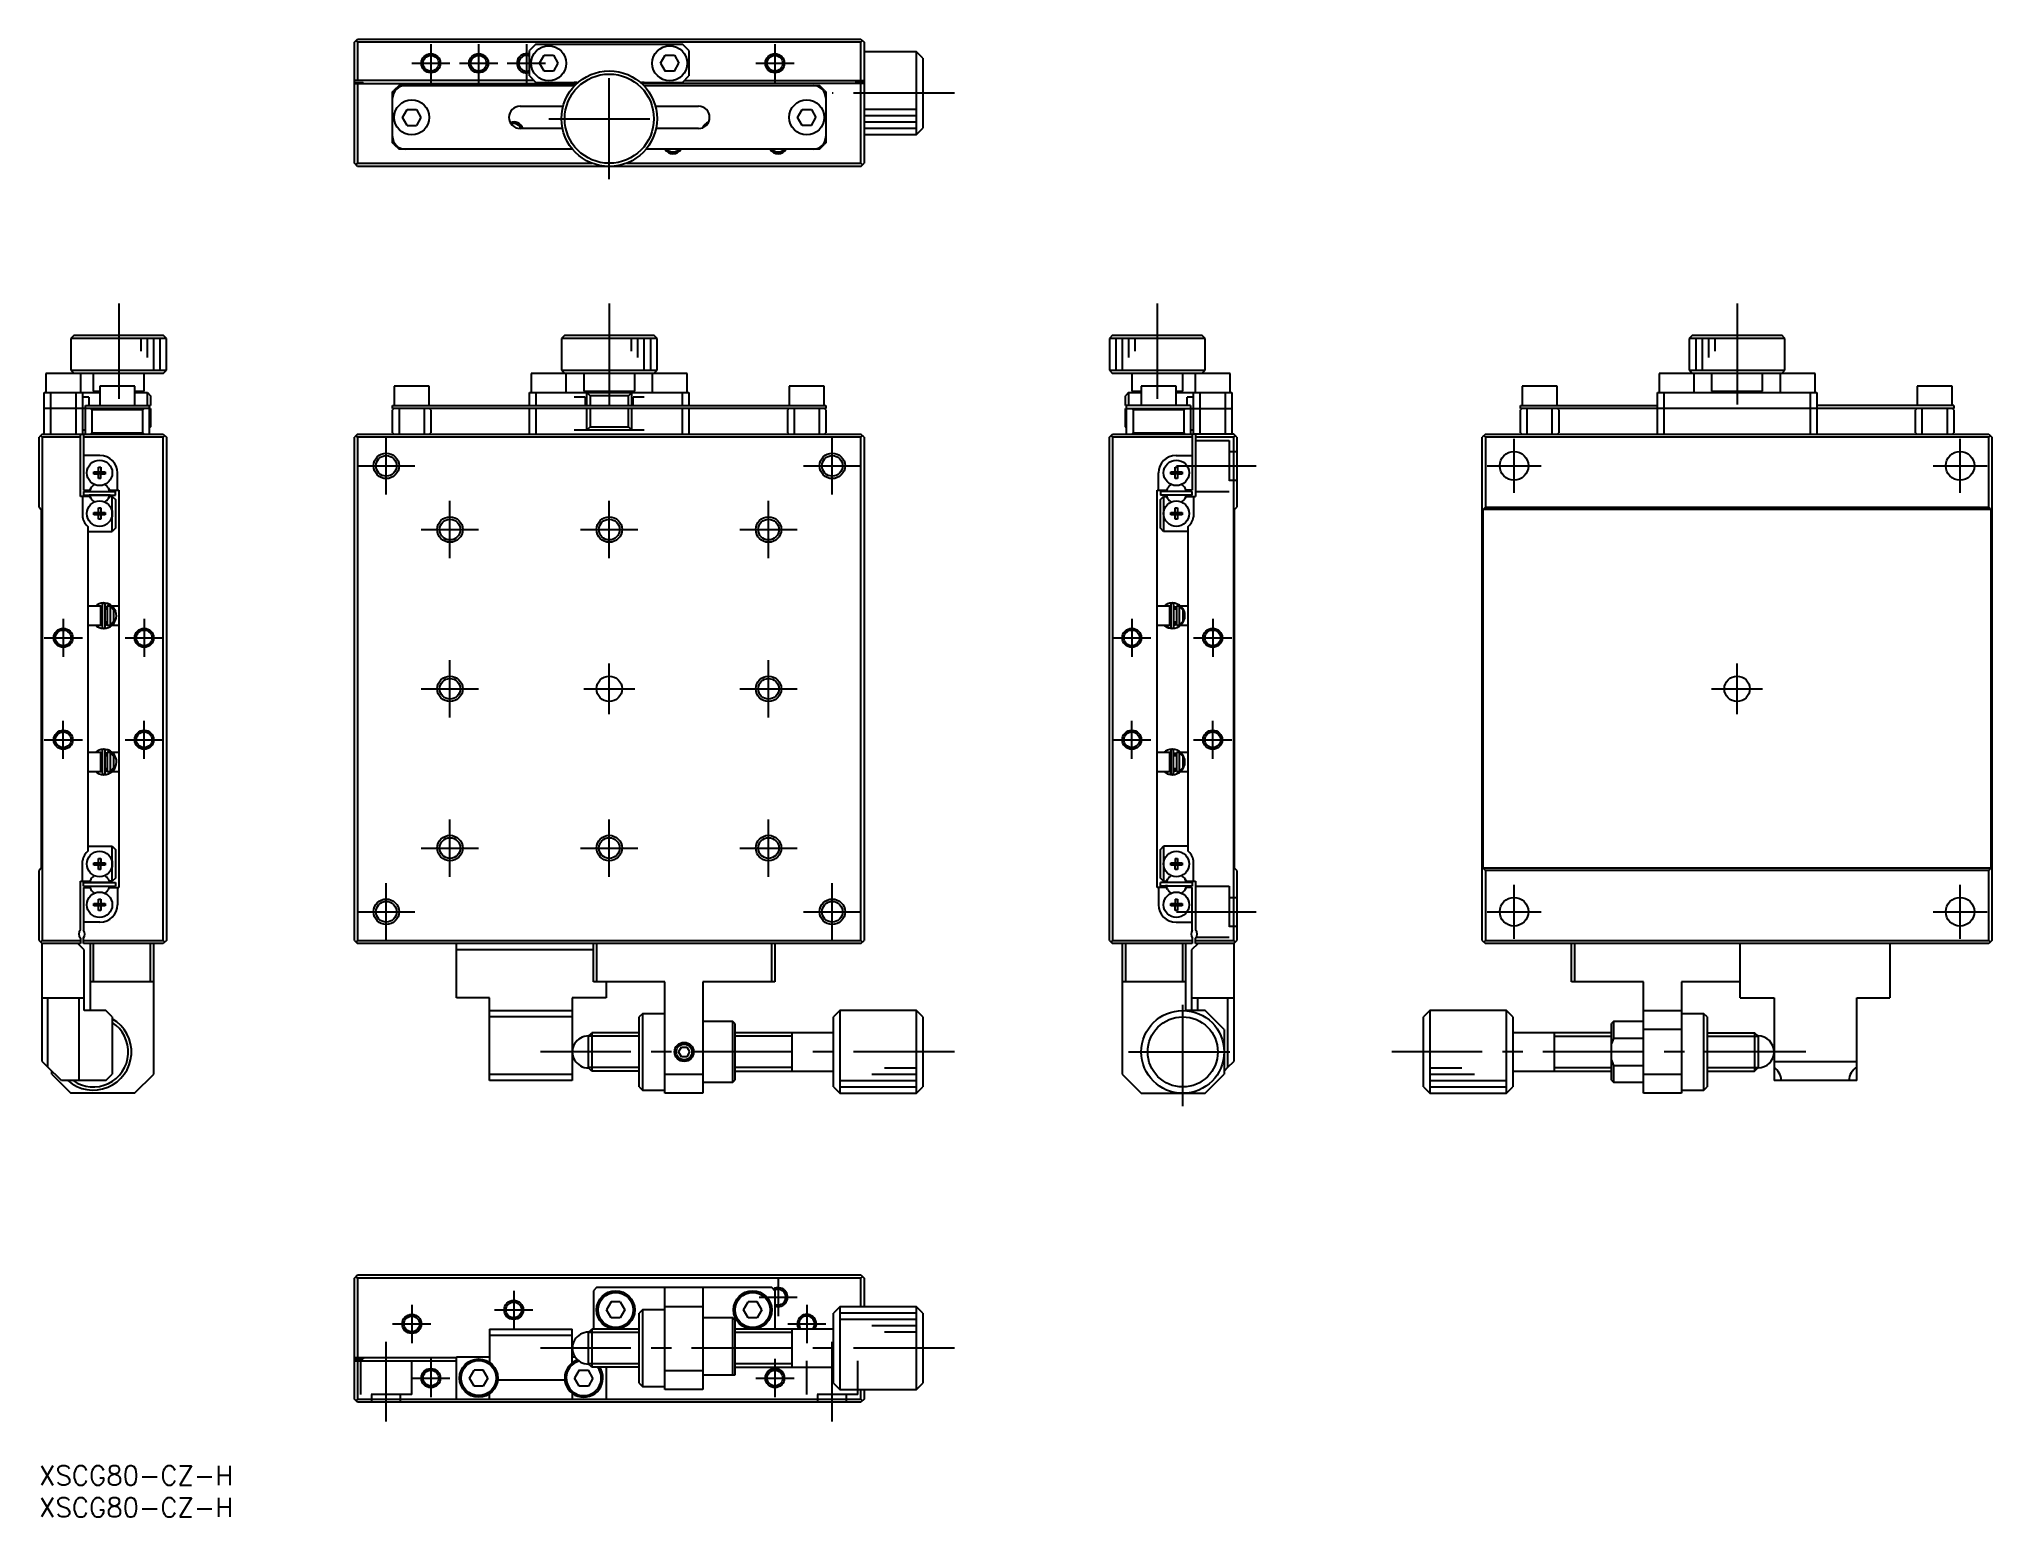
# Model space of a CAD drawing. Extents: x 0 to 307, y -8 to 224.
import ezdxf

# ---------------------------------------------------------------- set-up
doc = ezdxf.new("R2010")
doc.units = 0
doc.header["$LTSCALE"] = 0.5
doc.linetypes.add('CENTER', pattern=[50.8, 31.75, -6.35, 6.35, -6.35])
doc.linetypes.add('DASHED', pattern=[19.05, 12.7, -6.35])
for name, color, linetype in [('MSM_CENTER', 1, 'CENTER'), ('MSM_CONTINUOUS', 7, 'CONTINUOUS'), ('MSM_DASHED', 4, 'DASHED'), ('MSM_NARROW', 5, 'CONTINUOUS'), ('MSM_PART_NUMBER', 7, 'CONTINUOUS')]:
    doc.layers.add(name, color=color, linetype=linetype)
doc.styles.get("Standard").update_dxf_attribs({"font": 'txt.shx', "height": 3, "bigfont": 'bigfont.shx'})

# ---------------------------------------------------------------- blocks, each defined once
blk = doc.blocks.new('*U2')
at = {"layer": 'MSM_PART_NUMBER'}
blk.add_text('XSCG80-CZ-H', height=3, dxfattribs=at).set_placement((0, -3))
blk = doc.blocks.new('*U3')
at = {"layer": 'MSM_PART_NUMBER'}
blk.add_text('XSCG80-CZ-H', height=3, dxfattribs=at).set_placement((0, -8))

msp = doc.modelspace()

# ---------------------------------------------------------------- linework, layer by layer
at = {"layer": 'MSM_CENTER'}
for p, q in [((61.494929, 223.2), (61.494929, 217.199999)), ((68.994929, 223.2), (68.994929, 217.199999)), ((76.494929, 223.2), (76.494929, 217.199999)), ((89.494929, 202), (89.494929, 221)), ((115.494929, 223.2), (115.494929, 217.199999)), ((58.494928, 220.199999), (64.49493, 220.199999)), ((65.994928, 220.199999), (71.99493, 220.199999)), ((73.494928, 220.199999), (79.49493, 220.199999)), ((112.494928, 220.199999), (118.49493, 220.199999)), ((143.694929, 215.5), (124.494929, 215.5)), ((79.994929, 211.5), (98.994929, 211.5)), ((12.5, 182.5), (12.5, 167.5)), ((89.494929, 182.5), (89.494929, 166.5)), ((175.5, 182.5), (175.5, 167.5)), ((266.505071, 182.5), (266.505071, 166.5)), ((54.494931, 152.499995), (54.494931, 161.499998)), ((124.494927, 152.499995), (124.494927, 161.499998)), ((231.505071, 152.75), (231.505071, 161.25)), ((301.505071, 152.75), (301.505071, 161.25)), ((49.994929, 156.999998), (58.994931, 156.999998)), ((119.994925, 156.999998), (128.99493, 156.999998)), ((178.5, 157), (191, 157)), ((227.255071, 157), (235.755071, 157)), ((297.255071, 157), (305.755071, 157)), ((64.494931, 142.499994), (64.494931, 151.499996)), ((89.494929, 142.499994), (89.494929, 151.499996)), ((114.494927, 142.499994), (114.494927, 151.499996)), ((59.994929, 146.999996), (68.994931, 146.999996)), ((84.994927, 146.999996), (93.994929, 146.999996)), ((109.994925, 146.999996), (118.994927, 146.999996)), ((3.8, 133.000001), (3.8, 127)), ((16.5, 133.000001), (16.5, 127)), ((171.5, 133.000001), (171.5, 127)), ((184.2, 133.000001), (184.2, 127)), ((0.799999, 130), (6.800001, 130)), ((13.499999, 130), (19.500001, 130)), ((168.499999, 130), (174.500001, 130)), ((181.199999, 130), (187.200001, 130)), ((64.494931, 117.499998), (64.494931, 126.5)), ((89.494929, 118), (89.494929, 126)), ((114.494927, 117.499998), (114.494927, 126.5)), ((266.505071, 118), (266.505071, 126)), ((59.994929, 122), (68.994931, 122)), ((85.494929, 122), (93.494929, 122)), ((109.994925, 122), (118.994927, 122)), ((262.505071, 122), (270.505071, 122)), ((3.799998, 111.000001), (3.8, 117.000002)), ((16.499998, 111.000001), (16.5, 117.000002)), ((171.499998, 111.000001), (171.5, 117.000002)), ((184.199998, 111.000001), (184.2, 117.000002)), ((0.799998, 114.000002), (6.8, 114.000001)), ((13.499998, 114.000002), (19.5, 114.000001)), ((168.499998, 114.000002), (174.5, 114.000001)), ((181.199998, 114.000002), (187.2, 114.000001)), ((64.494931, 92.5), (64.494931, 101.500002)), ((89.494929, 92.5), (89.494929, 101.500002)), ((114.494927, 92.5), (114.494927, 101.500002)), ((59.994929, 97.000002), (68.994931, 97.000002)), ((84.994927, 97.000002), (93.994929, 97.000002)), ((109.994925, 97.000002), (118.994927, 97.000002)), ((54.494931, 82.499994), (54.494931, 91.499996)), ((124.494927, 82.499994), (124.494927, 91.499996)), ((231.505071, 82.75), (231.505071, 91.25)), ((301.505071, 82.75), (301.505071, 91.25)), ((49.994929, 86.999996), (58.994931, 86.999996)), ((119.994925, 86.999996), (128.99493, 86.999996)), ((178.5, 87), (191, 87)), ((227.255071, 87), (235.755071, 87)), ((297.255071, 87), (305.755071, 87)), ((179.5, 56.5), (179.5, 73.5)), ((143.694929, 65), (78.694929, 65)), ((171, 65), (188, 65)), ((277.305071, 65), (212.305071, 65)), ((115.994929, 29.500001), (115.994929, 23.5)), ((58.494929, 25.300001), (58.494929, 19.3)), ((74.494929, 27.500001), (74.494929, 21.5)), ((112.994928, 26.5), (118.99493, 26.5)), ((120.494929, 25.300001), (120.494929, 19.3)), ((55.494928, 22.3), (61.49493, 22.3)), ((71.494928, 24.5), (77.49493, 24.5)), ((117.494928, 22.3), (123.49493, 22.3)), ((54.494929, 7), (54.494929, 19.5)), ((143.694929, 18.5), (78.694929, 18.5)), ((124.494929, 7), (124.494929, 19.5)), ((61.494929, 16.800001), (61.494929, 10.8)), ((115.494929, 16.800001), (115.494929, 10.8)), ((58.494928, 13.8), (64.49493, 13.8)), ((112.494928, 13.8), (118.49493, 13.8))]:
    msp.add_line(p, q, dxfattribs=at)
at = {"layer": 'MSM_CONTINUOUS'}
for p, q in [((49.494929, 223.5), (49.994929, 224)), ((49.994929, 223.5), (49.744929, 223.75)), ((49.994929, 224), (128.994929, 224)), ((128.994929, 224), (129.494929, 223.5)), ((129.244929, 223.75), (128.994929, 223.5)), ((49.494929, 204.5), (49.494929, 223.5)), ((49.994929, 223.5), (49.994929, 217.5)), ((128.994929, 223.5), (49.994929, 223.5)), ((77.994929, 223.2), (76.994929, 222.2)), ((76.994929, 218.2), (76.994929, 222.2)), ((77.994929, 223.2), (100.994929, 223.2)), ((78.551554, 220.2), (79.273242, 221.45)), ((79.273242, 221.45), (80.716617, 221.45)), ((80.716617, 221.45), (81.438305, 220.2)), ((97.551554, 220.2), (98.273242, 221.45)), ((98.273242, 221.45), (99.716617, 221.45)), ((99.716617, 221.45), (100.438305, 220.2)), ((101.994929, 222.2), (100.994929, 223.2)), ((101.994929, 222.2), (101.994929, 218.2)), ((128.994929, 217.5), (128.994929, 223.5)), ((129.494929, 223.5), (129.494929, 204.5)), ((137.694929, 222), (129.494929, 222)), ((137.694929, 209), (137.694929, 222)), ((138.694929, 221), (137.694929, 222)), ((138.694929, 221), (138.694929, 210)), ((76.994929, 218.2), (77.994929, 217.2)), ((79.273242, 218.95), (78.551554, 220.2)), ((80.716617, 218.95), (79.273242, 218.95)), ((81.438305, 220.2), (80.716617, 218.95)), ((97.551554, 220.2), (98.273242, 218.95)), ((99.716617, 218.95), (98.273242, 218.95)), ((99.716617, 218.95), (100.438305, 220.2)), ((100.994929, 217.2), (101.994929, 218.2)), ((77.694929, 217.5), (49.494929, 217.5)), ((49.494929, 217.2), (50.894929, 217.2)), ((49.494929, 217), (84.39591, 217)), ((49.994929, 217), (49.994929, 204.5)), ((50.894929, 217), (50.894929, 217.2)), ((55.494929, 215.7), (55.694929, 215.9)), ((55.494929, 207.7), (55.494929, 215.7)), ((56.494929, 216.7), (55.694929, 215.9)), ((55.694929, 215.9), (55.694929, 215.57178)), ((56.494929, 216.7), (84.090302, 216.7)), ((77.994929, 217.2), (83.994929, 217.2)), ((129.494929, 217), (94.593949, 217)), ((94.899557, 216.7), (122.494929, 216.7)), ((94.994929, 217.2), (100.994929, 217.2)), ((101.294929, 217.5), (129.494929, 217.5)), ((123.294929, 215.9), (122.494929, 216.7)), ((123.294929, 215.57178), (123.294929, 215.9)), ((123.294929, 215.9), (123.494929, 215.7)), ((123.494929, 215.7), (123.494929, 207.7)), ((128.094929, 217), (128.094929, 217.2)), ((129.494929, 217.2), (128.094929, 217.2)), ((128.994929, 204.5), (128.994929, 217)), ((57.051554, 211.7), (57.773242, 212.95)), ((57.773242, 210.45), (57.051554, 211.7)), ((57.773242, 212.95), (59.216617, 212.95)), ((59.216617, 212.95), (59.938305, 211.7)), ((59.938305, 211.7), (59.216617, 210.45)), ((75.494929, 213.45), (82.252865, 213.45)), ((96.736994, 213.45), (103.494929, 213.45)), ((119.051554, 211.7), (119.773242, 212.95)), ((119.773242, 210.45), (119.051554, 211.7)), ((119.773242, 212.95), (121.216617, 212.95)), ((121.216617, 212.95), (121.938305, 211.7)), ((121.216617, 210.45), (121.938305, 211.7)), ((57.773242, 210.45), (59.216617, 210.45)), ((82.156844, 209.95), (75.494929, 209.95)), ((103.494929, 209.95), (96.833015, 209.95)), ((121.216617, 210.45), (119.773242, 210.45)), ((129.494929, 209), (137.694929, 209)), ((137.694929, 209), (138.694929, 210)), ((55.694929, 207.5), (55.494929, 207.7)), ((55.694929, 207.82822), (55.694929, 207.5)), ((55.694929, 207.5), (56.494929, 206.7)), ((83.732118, 206.7), (56.494929, 206.7)), ((122.494929, 206.7), (95.257741, 206.7)), ((122.494929, 206.7), (123.294929, 207.5)), ((123.294929, 207.5), (123.294929, 207.82822)), ((123.494929, 207.7), (123.294929, 207.5)), ((49.994929, 204), (49.494929, 204.5)), ((49.994929, 204.5), (49.744929, 204.25)), ((49.994929, 204.5), (86.802347, 204.5)), ((128.994929, 204), (49.994929, 204)), ((92.187512, 204.5), (128.994929, 204.5)), ((129.244929, 204.25), (128.994929, 204.5)), ((128.994929, 204), (129.494929, 204.5)), ((5.5, 177.5), (5, 177)), ((20, 177), (5, 177)), ((5, 177), (5, 172)), ((5.5, 177.5), (19.5, 177.5)), ((20, 177), (19.5, 177.5)), ((20, 172), (20, 177)), ((82.494929, 177.5), (81.994929, 177)), ((96.994929, 177), (81.994929, 177)), ((81.994929, 177), (81.994929, 172)), ((82.494929, 177.5), (96.494929, 177.5)), ((96.994929, 177), (96.494929, 177.5)), ((96.994929, 172), (96.994929, 177)), ((168.5, 177.5), (168, 177)), ((183, 177), (168, 177)), ((168, 177), (168, 172)), ((168.5, 177.5), (182.5, 177.5)), ((183, 177), (182.5, 177.5)), ((183, 172), (183, 177)), ((259.505071, 177.5), (259.005071, 177)), ((274.005071, 177), (259.005071, 177)), ((259.005071, 177), (259.005071, 172)), ((259.505071, 177.5), (273.505071, 177.5)), ((274.005071, 177), (273.505071, 177.5)), ((274.005071, 172), (274.005071, 177)), ((5, 172), (20, 172)), ((5, 172), (5.5, 171.5)), ((19.5, 171.5), (20, 172)), ((81.994929, 172), (96.994929, 172)), ((81.994929, 172), (82.494929, 171.5)), ((96.494929, 171.5), (96.994929, 172)), ((168, 172), (183, 172)), ((168, 172), (168.5, 171.5)), ((182.5, 171.5), (183, 172)), ((259.005071, 172), (274.005071, 172)), ((259.005071, 172), (259.505071, 171.5)), ((273.505071, 171.5), (274.005071, 172)), ((19.5, 171.5), (1.05, 171.5)), ((1.05, 171.5), (1.05, 168.5)), ((6.55, 168.5), (6.55, 171.5)), ((8.5, 171.5), (8.5, 168.7)), ((8.5, 168.7), (9.55, 168.7)), ((8.5, 168.7), (8.7, 168.5)), ((15.05, 169.5), (9.55, 169.5)), ((9.55, 169.5), (9.55, 166.5)), ((15.05, 166.5), (15.05, 169.5)), ((15.05, 168.7), (16.5, 168.7)), ((16.3, 168.5), (16.5, 168.7)), ((16.5, 168.7), (16.5, 171.5)), ((61.244929, 169.5), (55.744929, 169.5)), ((55.744929, 169.5), (55.744929, 166.5)), ((61.244929, 166.5), (61.244929, 169.5)), ((101.744929, 171.5), (77.244929, 171.5)), ((77.244929, 171.5), (77.244929, 168.5)), ((82.744929, 168.5), (82.744929, 171.5)), ((85.494929, 171.5), (85.494929, 168.7)), ((85.494929, 168.7), (93.494929, 168.7)), ((85.494929, 168.7), (85.694929, 168.5)), ((93.294929, 168.5), (93.494929, 168.7)), ((93.494929, 168.7), (93.494929, 171.5)), ((96.244929, 171.5), (96.244929, 168.5)), ((101.744929, 168.5), (101.744929, 171.5)), ((123.244929, 169.5), (117.744929, 169.5)), ((117.744929, 169.5), (117.744929, 166.5)), ((123.244929, 166.5), (123.244929, 169.5)), ((186.95, 171.5), (168.5, 171.5)), ((171.5, 171.5), (171.5, 168.7)), ((171.5, 168.7), (172.95, 168.7)), ((171.5, 168.7), (171.7, 168.5)), ((178.45, 169.5), (172.95, 169.5)), ((172.95, 169.5), (172.95, 166.5)), ((178.45, 166.5), (178.45, 169.5)), ((178.45, 168.7), (179.5, 168.7)), ((179.3, 168.5), (179.5, 168.7)), ((179.5, 168.7), (179.5, 171.5)), ((181.45, 171.5), (181.45, 168.5)), ((186.95, 168.5), (186.95, 171.5)), ((238.255071, 169.5), (232.755071, 169.5)), ((232.755071, 169.5), (232.755071, 166.5)), ((238.255071, 166.5), (238.255071, 169.5)), ((278.755071, 171.5), (254.255071, 171.5)), ((254.255071, 171.5), (254.255071, 168.5)), ((259.755071, 168.5), (259.755071, 171.5)), ((262.505071, 171.5), (262.505071, 168.7)), ((262.505071, 168.7), (270.505071, 168.7)), ((262.505071, 168.7), (262.705071, 168.5)), ((270.305071, 168.5), (270.505071, 168.7)), ((270.505071, 168.7), (270.505071, 171.5)), ((273.255071, 171.5), (273.255071, 168.5)), ((278.755071, 168.5), (278.755071, 171.5)), ((300.255071, 169.5), (294.755071, 169.5)), ((294.755071, 169.5), (294.755071, 166.5)), ((300.255071, 166.5), (300.255071, 169.5)), ((0.8, 168.5), (9.55, 168.5)), ((0.8, 162), (0.8, 168.5)), ((17.5, 166), (0.8, 166)), ((1.8, 168.5), (1.8, 162)), ((5.8, 162), (5.8, 168.5)), ((6.8, 168.5), (6.8, 162)), ((7.8, 167.8), (6.8, 167.8)), ((7.3, 162), (7.3, 166.5)), ((7.3, 166.5), (17.5, 166.5)), ((7.8, 167.8), (7.8, 166.5)), ((8.3, 165.8), (8.1, 166)), ((16.3, 165.8), (8.3, 165.8)), ((8.3, 165.8), (8.3, 162.2)), ((15.05, 168.5), (17, 168.5)), ((16.5, 166), (16.3, 165.8)), ((16.3, 162.2), (16.3, 165.8)), ((17, 166.5), (17, 168.5)), ((17, 168.5), (17.5, 168)), ((17.3, 166.5), (17.3, 162)), ((17.5, 168), (17.5, 166.5)), ((17.5, 166), (17.5, 163.1)), ((55.494929, 166), (55.494929, 166.5)), ((55.494929, 166.5), (123.494929, 166.5)), ((55.694929, 166), (55.494929, 165.8)), ((123.494929, 166), (55.494929, 166)), ((55.494929, 162.2), (55.494929, 165.8)), ((56.494929, 166), (56.494929, 162)), ((60.494929, 162), (60.494929, 166)), ((61.494929, 165.8), (61.294929, 166)), ((61.494929, 165.8), (61.494929, 162.2)), ((76.994929, 166.5), (76.994929, 168.5)), ((76.994929, 168.5), (101.994929, 168.5)), ((76.994929, 162), (76.994929, 166)), ((77.994929, 168.5), (77.994929, 166.5)), ((77.994929, 166), (77.994929, 162)), ((85.72698, 167.8), (83.994929, 167.8)), ((85.72698, 167.8), (85.72698, 166.5)), ((85.994929, 166.5), (85.994929, 168.5)), ((85.994929, 168.5), (86.494929, 168)), ((85.994929, 162.6), (85.994929, 166)), ((86.494929, 168), (86.494929, 166.5)), ((92.494929, 168), (86.494929, 168)), ((86.494929, 166), (86.494929, 163.1)), ((92.994929, 168.5), (92.494929, 168)), ((92.494929, 166.5), (92.494929, 168)), ((92.494929, 163.1), (92.494929, 166)), ((92.994929, 168.5), (92.994929, 166.5)), ((92.994929, 166), (92.994929, 162.6)), ((94.994929, 167.8), (93.262879, 167.8)), ((93.262879, 166.5), (93.262879, 167.8)), ((100.994929, 166.5), (100.994929, 168.5)), ((100.994929, 162), (100.994929, 166)), ((101.994929, 168.5), (101.994929, 166.5)), ((101.994929, 166), (101.994929, 162)), ((117.694929, 166), (117.494929, 165.8)), ((117.494929, 162.2), (117.494929, 165.8)), ((118.494929, 166), (118.494929, 162)), ((122.494929, 162), (122.494929, 166)), ((123.494929, 165.8), (123.294929, 166)), ((123.494929, 166.5), (123.494929, 166)), ((123.494929, 165.8), (123.494929, 162.2)), ((171, 168.5), (170.5, 168)), ((170.5, 166.5), (170.5, 168)), ((180.7, 166.5), (170.5, 166.5)), ((170.5, 163.1), (170.5, 166)), ((170.5, 166), (187.2, 166)), ((170.7, 162), (170.7, 166.5)), ((171, 168.5), (171, 166.5)), ((171, 168.5), (172.95, 168.5)), ((171.7, 165.8), (171.5, 166)), ((179.7, 165.8), (171.7, 165.8)), ((171.7, 165.8), (171.7, 162.2)), ((178.45, 168.5), (187.2, 168.5)), ((179.9, 166), (179.7, 165.8)), ((179.7, 162.2), (179.7, 165.8)), ((180.2, 166.5), (180.2, 167.8)), ((181.2, 167.8), (180.2, 167.8)), ((180.7, 166.5), (180.7, 162)), ((181.2, 162), (181.2, 168.5)), ((182.2, 168.5), (182.2, 162)), ((186.2, 162), (186.2, 168.5)), ((187.2, 168.5), (187.2, 162)), ((232.505071, 166), (232.505071, 166.5)), ((232.505071, 166.5), (254.005071, 166.5)), ((232.705071, 166), (232.505071, 165.8)), ((300.505071, 166), (232.505071, 166)), ((232.505071, 162.2), (232.505071, 165.8)), ((233.505071, 166), (233.505071, 162)), ((237.505071, 162), (237.505071, 166)), ((238.505071, 165.8), (238.305071, 166)), ((238.505071, 165.8), (238.505071, 162.2)), ((254.005071, 168.5), (279.005071, 168.5)), ((254.005071, 162), (254.005071, 168.5)), ((255.005071, 168.5), (255.005071, 162)), ((278.005071, 162), (278.005071, 168.5)), ((279.005071, 168.5), (279.005071, 162)), ((300.505071, 166.5), (279.005071, 166.5)), ((294.705071, 166), (294.505071, 165.8)), ((294.505071, 162.2), (294.505071, 165.8)), ((295.505071, 166), (295.505071, 162)), ((299.505071, 162), (299.505071, 166)), ((300.505071, 165.8), (300.305071, 166)), ((300.505071, 166.5), (300.505071, 166)), ((300.505071, 165.8), (300.505071, 162.2)), ((7.3, 162.6), (6.8, 162.6)), ((17.5, 163.1), (17.3, 162.9)), ((94.994929, 162.6), (83.994929, 162.6)), ((86.494929, 163.1), (85.994929, 162.6)), ((86.494929, 163.1), (92.494929, 163.1)), ((92.494929, 163.1), (92.994929, 162.6)), ((170.5, 163.1), (170.7, 162.9)), ((181.2, 162.6), (180.7, 162.6)), ((0.5, 162), (0, 161.5)), ((0, 150.5), (0, 161.5)), ((0.5, 161.5), (0.25, 161.75)), ((0.5, 162), (6.8, 162)), ((6.5, 161.5), (0.5, 161.5)), ((0.5, 161.5), (0.5, 82.5)), ((6.5, 152.2), (6.5, 162)), ((7, 162), (19.5, 162)), ((7, 162), (7, 153.2)), ((19.5, 161.5), (7, 161.5)), ((8.1, 162), (8.3, 162.2)), ((8.3, 162.2), (16.3, 162.2)), ((16.3, 162.2), (16.5, 162)), ((19.5, 162), (20, 161.5)), ((19.75, 161.75), (19.5, 161.5)), ((19.5, 82.5), (19.5, 161.5)), ((20, 161.5), (20, 82.5)), ((49.994929, 162), (49.494929, 161.5)), ((49.494929, 82.5), (49.494929, 161.5)), ((49.744929, 161.75), (49.994929, 161.5)), ((49.994929, 162), (128.994929, 162)), ((128.994929, 161.5), (49.994929, 161.5)), ((49.994929, 161.5), (49.994929, 82.5)), ((55.494929, 162.2), (55.694929, 162)), ((61.294929, 162), (61.494929, 162.2)), ((117.494929, 162.2), (117.694929, 162)), ((123.294929, 162), (123.494929, 162.2)), ((129.494929, 161.5), (128.994929, 162)), ((128.994929, 161.5), (129.244929, 161.75)), ((128.994929, 82.5), (128.994929, 161.5)), ((129.494929, 161.5), (129.494929, 82.5)), ((168, 161.5), (168.5, 162)), ((168, 82.5), (168, 161.5)), ((168.5, 161.5), (168.25, 161.75)), ((168.5, 162), (181, 162)), ((181, 161.5), (168.5, 161.5)), ((168.5, 161.5), (168.5, 82.5)), ((171.5, 162), (171.7, 162.2)), ((171.7, 162.2), (179.7, 162.2)), ((179.7, 162.2), (179.9, 162)), ((181, 162), (181, 153.2)), ((187.5, 162), (181.2, 162)), ((181.5, 162), (181.5, 152.2)), ((187.5, 161.5), (181.5, 161.5)), ((188, 161.5), (187.5, 162)), ((187.75, 161.75), (187.5, 161.5)), ((187.5, 82.5), (187.5, 161.5)), ((188, 161.5), (188, 150.5)), ((227.005071, 162), (226.505071, 161.5)), ((226.505071, 82.5), (226.505071, 161.5)), ((227.005071, 161.5), (226.755071, 161.75)), ((227.005071, 162), (306.005071, 162)), ((306.005071, 161.5), (227.005071, 161.5)), ((227.005071, 161.5), (227.005071, 150.5)), ((232.505071, 162.2), (232.705071, 162)), ((238.305071, 162), (238.505071, 162.2)), ((294.505071, 162.2), (294.705071, 162)), ((300.305071, 162), (300.505071, 162.2)), ((306.005071, 162), (306.505071, 161.5)), ((306.255071, 161.75), (306.005071, 161.5)), ((306.005071, 150.5), (306.005071, 161.5)), ((306.505071, 161.5), (306.505071, 82.5)), ((9.55, 158.65), (7, 158.65)), ((9.32, 156.786361), (9.68, 156.786361)), ((9.32, 156.08), (9.32, 156.786361)), ((9.68, 156.786361), (9.68, 156.08)), ((178.32, 156.786361), (178.68, 156.786361)), ((178.32, 156.08), (178.32, 156.786361)), ((178.45, 158.65), (181, 158.65)), ((178.68, 156.786361), (178.68, 156.08)), ((7.955588, 153.2), (8.125185, 153.49375)), ((8.613639, 156.08), (9.32, 156.08)), ((8.613639, 155.72), (8.613639, 156.08)), ((9.32, 155.72), (8.613639, 155.72)), ((9.330372, 156.069628), (9.32, 156.08)), ((9.330372, 155.730372), (9.32, 155.72)), ((9.32, 155.013639), (9.32, 155.72)), ((9.68, 155.013639), (9.32, 155.013639)), ((9.330372, 155.730372), (9.330372, 156.069628)), ((9.330372, 156.069628), (9.669628, 156.069628)), ((9.669628, 155.730372), (9.330372, 155.730372)), ((9.669628, 156.069628), (9.68, 156.08)), ((9.669628, 156.069628), (9.669628, 155.730372)), ((9.669628, 155.730372), (9.68, 155.72)), ((9.68, 156.08), (10.386361, 156.08)), ((10.386361, 155.72), (9.68, 155.72)), ((9.68, 155.013639), (9.68, 155.72)), ((10.386361, 156.08), (10.386361, 155.72)), ((10.874815, 153.49375), (11.044412, 153.2)), ((12.3, 153.2), (12.3, 155.9)), ((175.7, 153.2), (175.7, 155.9)), ((177.125185, 153.49375), (176.955588, 153.2)), ((177.613639, 155.72), (177.613639, 156.08)), ((177.613639, 156.08), (178.32, 156.08)), ((178.32, 155.72), (177.613639, 155.72)), ((178.330372, 156.069628), (178.32, 156.08)), ((178.330372, 155.730372), (178.32, 155.72)), ((178.32, 155.013639), (178.32, 155.72)), ((178.68, 155.013639), (178.32, 155.013639)), ((178.330372, 156.069628), (178.669628, 156.069628)), ((178.330372, 155.730372), (178.330372, 156.069628)), ((178.669628, 155.730372), (178.330372, 155.730372)), ((178.669628, 156.069628), (178.68, 156.08)), ((178.669628, 156.069628), (178.669628, 155.730372)), ((178.669628, 155.730372), (178.68, 155.72)), ((178.68, 156.08), (179.386361, 156.08)), ((178.68, 155.72), (178.68, 155.013639)), ((179.386361, 155.72), (178.68, 155.72)), ((179.386361, 156.08), (179.386361, 155.72)), ((180.044412, 153.2), (179.874815, 153.49375)), ((0, 150.5), (0.35, 150.15)), ((7.955588, 152.2), (6.5, 152.2)), ((6.8, 152.2), (6.8, 148.977985)), ((7, 153.2), (7.955588, 153.2)), ((7, 153), (12, 153)), ((7, 153), (7, 152.4)), ((7, 152.4), (12, 152.4)), ((11.15, 152.399998), (7.85, 152.399998)), ((8.125185, 151.90625), (7.955588, 152.2)), ((9.32, 150.386361), (9.68, 150.386361)), ((9.32, 149.68), (9.32, 150.386361)), ((9.68, 150.386361), (9.68, 149.68)), ((11.044412, 152.2), (10.874815, 151.90625)), ((11.044412, 153.2), (12.5, 153.2)), ((11.5, 152.2), (11.044412, 152.2)), ((11.5, 146.7), (11.5, 152.2)), ((11.5, 152.2), (12, 151.7)), ((12, 152.4), (12, 153)), ((12, 151.7), (12, 147.2)), ((12.5, 153.2), (12.5, 90.8)), ((175.5, 153.2), (176.955588, 153.2)), ((175.5, 90.8), (175.5, 153.2)), ((181, 153), (176, 153)), ((176, 153), (176, 152.4)), ((181, 152.4), (176, 152.4)), ((176, 151.7), (176.5, 152.2)), ((176, 147.2), (176, 151.7)), ((176.5, 152.2), (176.5, 146.7)), ((176.5, 152.2), (176.955588, 152.2)), ((176.955588, 152.2), (177.125185, 151.90625)), ((178.32, 150.386361), (178.68, 150.386361)), ((178.32, 149.68), (178.32, 150.386361)), ((178.68, 150.386361), (178.68, 149.68)), ((179.874815, 151.90625), (180.044412, 152.2)), ((181, 153.2), (180.044412, 153.2)), ((180.044412, 152.2), (181.5, 152.2)), ((181, 152.4), (181, 153)), ((181.2, 152.2), (181.2, 148.977985)), ((187.65, 150.15), (188, 150.5)), ((226.655071, 150.15), (227.005071, 150.5)), ((227.005071, 150.5), (306.005071, 150.5)), ((306.005071, 150.5), (306.355071, 150.15)), ((0.35, 150.15), (0.35, 93.85)), ((7.7, 96.579062), (7.7, 147.420938)), ((8.613639, 149.68), (9.32, 149.68)), ((8.613639, 149.32), (8.613639, 149.68)), ((9.32, 149.32), (8.613639, 149.32)), ((9.330372, 149.669628), (9.32, 149.68)), ((9.330372, 149.330372), (9.32, 149.32)), ((9.32, 148.613639), (9.32, 149.32)), ((9.68, 148.613639), (9.32, 148.613639)), ((9.330372, 149.330372), (9.330372, 149.669628)), ((9.330372, 149.669628), (9.669628, 149.669628)), ((9.669628, 149.330372), (9.330372, 149.330372)), ((9.669628, 149.669628), (9.68, 149.68)), ((9.669628, 149.669628), (9.669628, 149.330372)), ((9.669628, 149.330372), (9.68, 149.32)), ((9.68, 149.68), (10.386361, 149.68)), ((9.68, 149.32), (9.68, 148.613639)), ((10.386361, 149.32), (9.68, 149.32)), ((10.386361, 149.68), (10.386361, 149.32)), ((12, 147.2), (11.5, 146.7)), ((176.5, 146.7), (176, 147.2)), ((177.613639, 149.32), (177.613639, 149.68)), ((177.613639, 149.68), (178.32, 149.68)), ((178.32, 149.32), (177.613639, 149.32)), ((178.330372, 149.669628), (178.32, 149.68)), ((178.330372, 149.330372), (178.32, 149.32)), ((178.32, 148.613639), (178.32, 149.32)), ((178.68, 148.613639), (178.32, 148.613639)), ((178.330372, 149.669628), (178.669628, 149.669628)), ((178.330372, 149.330372), (178.330372, 149.669628)), ((178.669628, 149.330372), (178.330372, 149.330372)), ((178.669628, 149.669628), (178.68, 149.68)), ((178.669628, 149.669628), (178.669628, 149.330372)), ((178.669628, 149.330372), (178.68, 149.32)), ((178.68, 149.68), (179.386361, 149.68)), ((178.68, 149.32), (178.68, 148.613639)), ((179.386361, 149.32), (178.68, 149.32)), ((179.386361, 149.68), (179.386361, 149.32)), ((180.3, 147.420938), (180.3, 96.579062)), ((187.65, 93.85), (187.65, 150.15)), ((306.355071, 150.15), (226.655071, 150.15)), ((226.655071, 93.85), (226.655071, 150.15)), ((306.355071, 150.15), (306.355071, 93.85)), ((7.7, 146.7), (11.5, 146.7)), ((180.3, 146.7), (176.5, 146.7)), ((9.7, 135), (7.7, 135)), ((9.699949, 134.966016), (9.920454, 135.015234)), ((9.7, 132), (9.7, 135)), ((9.920506, 135.255629), (9.920506, 131.705629)), ((10.865409, 135.345413), (10.174163, 135.479162)), ((10.36175, 135.324479), (10.359919, 135.323701)), ((10.395051, 135.337606), (10.36175, 135.324479)), ((10.370506, 131.705629), (10.370506, 135.255629)), ((10.428954, 135.349052), (10.395051, 135.337606)), ((10.463376, 135.358789), (10.428954, 135.349052)), ((10.459434, 134.859925), (10.469609, 134.868845)), ((10.498233, 135.366795), (10.463376, 135.358789)), ((10.469609, 134.868845), (10.48022, 134.877251)), ((10.48022, 134.877251), (10.491244, 134.885121)), ((10.491244, 134.885121), (10.502655, 134.892432)), ((10.53344, 135.373051), (10.498233, 135.366795)), ((10.5, 134.891145), (10.5, 134.5)), ((10.502655, 134.892432), (10.514425, 134.899165)), ((10.514425, 134.899165), (10.526528, 134.905299)), ((10.526528, 134.905299), (10.538932, 134.910817)), ((10.56891, 135.37754), (10.53344, 135.373051)), ((10.538932, 134.910817), (10.551608, 134.915703)), ((10.551608, 134.915703), (10.564523, 134.91994)), ((10.564523, 134.91994), (10.577644, 134.923517)), ((10.604558, 135.380252), (10.56891, 135.37754)), ((10.577644, 134.923517), (10.590938, 134.92642)), ((10.590938, 134.92642), (10.60437, 134.928642)), ((10.60437, 134.928642), (10.617903, 134.930174)), ((10.640295, 135.38118), (10.604558, 135.380252)), ((10.617903, 134.930174), (10.631503, 134.931011)), ((10.631503, 134.931011), (10.645132, 134.931149)), ((10.676034, 135.380323), (10.640295, 135.38118)), ((10.645132, 134.931149), (10.658754, 134.930587)), ((10.658754, 134.930587), (10.672332, 134.929327)), ((10.672332, 134.929327), (10.685829, 134.927372)), ((10.711689, 135.377682), (10.676034, 135.380323)), ((10.685829, 134.927372), (10.699208, 134.924727)), ((10.699208, 134.924727), (10.700004, 134.924547)), ((10.7, 135), (10.7, 132)), ((11.2, 135), (10.7, 135)), ((10.747172, 135.373262), (10.711689, 135.377682)), ((10.782397, 135.367075), (10.747172, 135.373262)), ((10.817276, 135.359134), (10.782397, 135.367075)), ((10.807684, 135), (10.81482, 135.014128)), ((10.81482, 135.014128), (10.822056, 135.02893)), ((10.851725, 135.349459), (10.817276, 135.359134)), ((10.84982, 135.064374), (10.81864, 134.999981)), ((10.822056, 135.02893), (10.829347, 135.044308)), ((10.829347, 135.044308), (10.836645, 135.060164)), ((10.836645, 135.060164), (10.843903, 135.076395)), ((10.843903, 135.076395), (10.851074, 135.092897)), ((10.926138, 135.320932), (10.84982, 135.064374)), ((10.851074, 135.092897), (10.858112, 135.109561)), ((10.885656, 135.338073), (10.851725, 135.349459)), ((10.858112, 135.109561), (10.86497, 135.126282)), ((10.86497, 135.126282), (10.871606, 135.142949)), ((10.871606, 135.142949), (10.877975, 135.159456)), ((10.877975, 135.159456), (10.884037, 135.175696)), ((10.884037, 135.175696), (10.889752, 135.191564)), ((10.917243, 135.325736), (10.885656, 135.338073)), ((10.889752, 135.191564), (10.895084, 135.206957)), ((10.895084, 135.206957), (10.899997, 135.221775)), ((10.899997, 135.221775), (10.904461, 135.235923)), ((10.904461, 135.235923), (10.908446, 135.249309)), ((10.92602, 135.320909), (10.906149, 135.329201)), ((10.908446, 135.249309), (10.911926, 135.261846)), ((10.911926, 135.261846), (10.914879, 135.273454)), ((10.914879, 135.273454), (10.917287, 135.284058)), ((10.918096, 135.325239), (10.917243, 135.325736)), ((10.917287, 135.284058), (10.919132, 135.293588)), ((10.920714, 135.319854), (10.918096, 135.325239)), ((10.919132, 135.293588), (10.920404, 135.301983)), ((10.920404, 135.301983), (10.921094, 135.309189)), ((10.921198, 135.315159), (10.920714, 135.319854)), ((10.921094, 135.309189), (10.921198, 135.315159)), ((10.959366, 135.30641), (10.92602, 135.320909)), ((11.2, 132), (11.2, 135)), ((11.2, 134.945683), (11.7, 134.416515)), ((12.5, 135), (11.444331, 135)), ((177.5, 135), (175.5, 135)), ((177.083013, 135.324719), (177.052757, 135.311763)), ((177.129746, 135.343476), (177.082757, 135.325736)), ((177.082757, 135.325736), (177.084188, 135.326033)), ((177.08634, 135.325673), (177.084188, 135.326033)), ((177.084188, 135.326033), (177.084506, 135.325257)), ((177.131876, 135.344192), (177.129746, 135.343476)), ((177.132808, 135.344503), (177.131876, 135.344192)), ((177.134293, 135.344996), (177.132808, 135.344503)), ((177.135234, 135.345306), (177.134293, 135.344996)), ((177.136868, 135.345841), (177.135234, 135.345306)), ((177.138065, 135.346231), (177.136868, 135.345841)), ((177.140381, 135.346978), (177.138065, 135.346231)), ((177.141535, 135.347347), (177.140381, 135.346978)), ((177.499986, 134.990463), (177.629476, 135.015247)), ((177.5, 132), (177.5, 135)), ((177.500041, 134.890777), (177.629494, 134.656077)), ((177.629494, 135.255629), (177.629494, 131.705629)), ((178.079494, 131.705629), (178.079494, 135.255629)), ((178.3, 134.965897), (178.3, 134.5)), ((178.5, 135), (178.5, 132)), ((179, 135), (178.5, 135)), ((179, 132), (179, 135)), ((179, 134.945683), (179.5, 134.416515)), ((179.152642, 135), (179.15254, 135)), ((180.3, 135), (179.15339, 135)), ((7.7, 132), (9.7, 132)), ((9.699831, 131.995156), (9.684677, 131.999766)), ((9.920452, 131.946337), (9.699831, 131.995156)), ((9.920506, 134.5), (9.7, 134.5)), ((9.7, 132.5), (9.920506, 132.5)), ((10.370506, 134.656077), (10.370804, 134.668863)), ((10.7, 134.5), (10.370506, 134.5)), ((10.370506, 132.5), (10.7, 132.5)), ((10.37053, 132.301626), (10.370506, 132.305181)), ((10.700031, 132.032454), (10.370523, 131.946011)), ((10.371034, 132.288134), (10.37053, 132.301626)), ((10.370804, 134.668863), (10.371752, 134.682328)), ((10.372188, 132.27468), (10.371034, 132.288134)), ((10.371752, 134.682328), (10.373349, 134.695729)), ((10.373991, 132.261294), (10.372188, 132.27468)), ((10.373349, 134.695729), (10.37559, 134.709037)), ((10.376439, 132.248007), (10.373991, 132.261294)), ((10.37559, 134.709037), (10.378471, 134.722219)), ((10.379527, 132.23485), (10.376439, 132.248007)), ((10.378471, 134.722219), (10.381986, 134.735247)), ((10.383251, 132.221855), (10.379527, 132.23485)), ((10.381986, 134.735247), (10.386126, 134.748089)), ((10.387602, 132.209051), (10.383251, 132.221855)), ((10.386126, 134.748089), (10.390885, 134.760716)), ((10.392571, 132.196469), (10.387602, 132.209051)), ((10.390885, 134.760716), (10.396251, 134.773098)), ((10.39815, 132.184138), (10.392571, 132.196469)), ((10.396251, 134.773098), (10.402213, 134.785206)), ((10.404326, 132.17209), (10.39815, 132.184138)), ((10.402213, 134.785206), (10.408759, 134.797012)), ((10.411087, 132.160354), (10.404326, 132.17209)), ((10.408759, 134.797012), (10.415875, 134.808485)), ((10.418419, 132.148957), (10.411087, 132.160354)), ((10.415875, 134.808485), (10.423546, 134.8196)), ((10.426305, 132.13793), (10.418419, 132.148957)), ((10.423546, 134.8196), (10.431756, 134.830327)), ((10.434731, 132.1273), (10.426305, 132.13793)), ((10.431756, 134.830327), (10.440487, 134.840641)), ((10.443676, 132.117095), (10.434731, 132.1273)), ((10.440487, 134.840641), (10.44972, 134.850516)), ((10.453121, 132.107341), (10.443676, 132.117095)), ((10.44972, 134.850516), (10.459434, 134.859925)), ((10.463045, 132.098065), (10.453121, 132.107341)), ((10.473425, 132.089291), (10.463045, 132.098065)), ((10.484236, 132.081043), (10.473425, 132.089291)), ((10.495454, 132.073346), (10.484236, 132.081043)), ((10.50705, 132.06622), (10.495454, 132.073346)), ((10.5, 132.5), (10.5, 132.070332)), ((10.518997, 132.059686), (10.50705, 132.06622)), ((10.531264, 132.053763), (10.518997, 132.059686)), ((10.54382, 132.048469), (10.531264, 132.053763)), ((10.556634, 132.04382), (10.54382, 132.048469)), ((10.569671, 132.039829), (10.556634, 132.04382)), ((10.582897, 132.036509), (10.569671, 132.039829)), ((10.596277, 132.03387), (10.582897, 132.036509)), ((10.609775, 132.03192), (10.596277, 132.03387)), ((10.623354, 132.030665), (10.609775, 132.03192)), ((10.636979, 132.030108), (10.623354, 132.030665)), ((10.650612, 132.030251), (10.636979, 132.030108)), ((10.664216, 132.031093), (10.650612, 132.030251)), ((10.677754, 132.032632), (10.664216, 132.031093)), ((10.69119, 132.034861), (10.677754, 132.032632)), ((10.700016, 132.036714), (10.69119, 132.034861)), ((10.7, 132), (11.2, 132)), ((11.7, 132.583485), (11.2, 132.054317)), ((11.488251, 132), (12.5, 132)), ((11.7, 134.416515), (11.7, 132.583485)), ((175.5, 132), (177.5, 132)), ((176.512023, 131.999848), (177.083229, 131.636449)), ((177.07409, 131.640298), (177.202908, 132.000029)), ((177.116777, 131.787774), (177.123356, 131.805295)), ((177.123356, 131.805295), (177.13028, 131.823098)), ((177.13028, 131.823098), (177.137498, 131.841051)), ((177.137498, 131.841051), (177.144956, 131.85902)), ((177.144956, 131.85902), (177.152597, 131.876869)), ((177.152597, 131.876869), (177.160366, 131.894466)), ((177.160366, 131.894466), (177.168203, 131.911679)), ((177.168203, 131.911679), (177.17605, 131.928379)), ((177.17605, 131.928379), (177.183849, 131.944441)), ((177.183849, 131.944441), (177.19154, 131.959745)), ((177.19154, 131.959745), (177.199067, 131.974177)), ((177.199067, 131.974177), (177.206373, 131.987629)), ((177.206373, 131.987629), (177.213404, 132)), ((177.629494, 134.5), (177.5, 134.5)), ((177.5, 132.5), (177.629494, 132.5)), ((177.629494, 132.305181), (177.500031, 132.070475)), ((178.5, 134.5), (178.079494, 134.5)), ((178.079494, 132.5), (178.5, 132.5)), ((178.50005, 132.070647), (178.079546, 131.946024)), ((178.3, 132.5), (178.3, 132)), ((178.3, 132), (178.314106, 132)), ((178.314128, 132), (178.314272, 132)), ((178.31435, 132), (178.314497, 132)), ((178.5, 132), (179, 132)), ((179.5, 132.583485), (179, 132.054317)), ((179.19646, 132), (179.196563, 132)), ((179.197432, 132), (180.3, 132)), ((179.5, 134.416515), (179.5, 132.583485)), ((10.8615, 131.614887), (10.917243, 131.635522)), ((10.916771, 131.636449), (10.947029, 131.649402)), ((177.0409, 131.65473), (177.825854, 131.482096)), ((177.078772, 131.647811), (177.079102, 131.654696)), ((177.07912, 131.642386), (177.078772, 131.647811)), ((177.079102, 131.654696), (177.080109, 131.662991)), ((177.080145, 131.638463), (177.07912, 131.642386)), ((177.080109, 131.662991), (177.081785, 131.672633)), ((177.081839, 131.63607), (177.080145, 131.638463)), ((177.081785, 131.672633), (177.084117, 131.683549)), ((177.084188, 131.635226), (177.081839, 131.63607)), ((177.082757, 131.635522), (177.114344, 131.623185)), ((177.084117, 131.683549), (177.087088, 131.695659)), ((177.087088, 131.695659), (177.090676, 131.708872)), ((177.090676, 131.708872), (177.094853, 131.723089)), ((177.094853, 131.723089), (177.09959, 131.738204)), ((177.09959, 131.738204), (177.104849, 131.754103)), ((177.104849, 131.754103), (177.110592, 131.770668)), ((177.110592, 131.770668), (177.116777, 131.787774)), ((177.114344, 131.623185), (177.148275, 131.611799)), ((177.148275, 131.611799), (177.182724, 131.602124)), ((177.182724, 131.602124), (177.217603, 131.594184)), ((177.217603, 131.594184), (177.252828, 131.587996)), ((177.252828, 131.587996), (177.288311, 131.583577)), ((177.288311, 131.583577), (177.323966, 131.580935)), ((177.323966, 131.580935), (177.359705, 131.580078)), ((177.359705, 131.580078), (177.395442, 131.581006)), ((177.395442, 131.581006), (177.43109, 131.583719)), ((177.43109, 131.583719), (177.46656, 131.588208)), ((177.46656, 131.588208), (177.501767, 131.594463)), ((177.501767, 131.594463), (177.536624, 131.602469)), ((177.536624, 131.602469), (177.571046, 131.612206)), ((177.571046, 131.612206), (177.604949, 131.623652)), ((177.604949, 131.623652), (177.63825, 131.636779)), ((177.63825, 131.636779), (177.640081, 131.637557)), ((9.7, 112), (7.7, 112)), ((9.699754, 112.000831), (9.929682, 112.052918)), ((9.7, 109), (9.7, 112)), ((9.929734, 111.5), (9.7, 111.5)), ((9.929734, 112.293313), (9.929734, 108.743313)), ((10.874638, 112.383096), (10.183391, 112.516845)), ((10.370978, 112.362163), (10.369147, 112.361385)), ((10.404279, 112.37529), (10.370978, 112.362163)), ((10.379734, 108.743313), (10.379734, 112.293313)), ((10.379734, 111.693761), (10.380033, 111.706547)), ((10.7, 111.5), (10.379734, 111.5)), ((10.380033, 111.706547), (10.380981, 111.720011)), ((10.380981, 111.720011), (10.382577, 111.733413)), ((10.382577, 111.733413), (10.384819, 111.74672)), ((10.384819, 111.74672), (10.3877, 111.759903)), ((10.3877, 111.759903), (10.391214, 111.772931)), ((10.391214, 111.772931), (10.395355, 111.785773)), ((10.395355, 111.785773), (10.400113, 111.7984)), ((10.400113, 111.7984), (10.405479, 111.810782)), ((10.438183, 112.386735), (10.404279, 112.37529)), ((10.405479, 111.810782), (10.411441, 111.82289)), ((10.411441, 111.82289), (10.417987, 111.834695)), ((10.417987, 111.834695), (10.425104, 111.846169)), ((10.425104, 111.846169), (10.432775, 111.857283)), ((10.432775, 111.857283), (10.440985, 111.868011)), ((10.472605, 112.396473), (10.438183, 112.386735)), ((10.440985, 111.868011), (10.449716, 111.878325)), ((10.449716, 111.878325), (10.458949, 111.8882)), ((10.458949, 111.8882), (10.468663, 111.897609)), ((10.468663, 111.897609), (10.478837, 111.906528)), ((10.507462, 112.404479), (10.472605, 112.396473)), ((10.478837, 111.906528), (10.489449, 111.914934)), ((10.489449, 111.914934), (10.500473, 111.922804)), ((10.5, 111.922724), (10.5, 111.5)), ((10.500473, 111.922804), (10.511883, 111.930116)), ((10.542669, 112.410734), (10.507462, 112.404479)), ((10.511883, 111.930116), (10.523654, 111.936848)), ((10.523654, 111.936848), (10.535756, 111.942983)), ((10.535756, 111.942983), (10.548161, 111.948501)), ((10.578139, 112.415223), (10.542669, 112.410734)), ((10.548161, 111.948501), (10.560836, 111.953386)), ((10.560836, 111.953386), (10.573751, 111.957624)), ((10.573751, 111.957624), (10.586873, 111.9612)), ((10.613786, 112.417935), (10.578139, 112.415223)), ((10.586873, 111.9612), (10.600167, 111.964104)), ((10.600167, 111.964104), (10.613598, 111.966326)), ((10.613598, 111.966326), (10.627132, 111.967857)), ((10.649523, 112.418864), (10.613786, 112.417935)), ((10.627132, 111.967857), (10.640732, 111.968694)), ((10.640732, 111.968694), (10.654361, 111.968832)), ((10.685263, 112.418007), (10.649523, 112.418864)), ((10.654361, 111.968832), (10.667983, 111.968271)), ((10.667983, 111.968271), (10.68156, 111.967011)), ((10.68156, 111.967011), (10.695057, 111.965055)), ((10.720918, 112.415365), (10.685263, 112.418007)), ((10.695057, 111.965055), (10.700015, 111.964158)), ((10.7, 112), (10.7, 109)), ((11.2, 112), (10.7, 112)), ((10.756401, 112.410946), (10.720918, 112.415365)), ((10.791625, 112.404758), (10.756401, 112.410946)), ((10.826504, 112.396818), (10.791625, 112.404758)), ((10.79644, 112), (10.802748, 112.01112)), ((10.802748, 112.01112), (10.809279, 112.023108)), ((10.859048, 112.102058), (10.80691, 111.999981)), ((10.809279, 112.023108), (10.815991, 112.035894)), ((10.815991, 112.035894), (10.822846, 112.049399)), ((10.822846, 112.049399), (10.829802, 112.063543)), ((10.860953, 112.387143), (10.826504, 112.396818)), ((10.829802, 112.063543), (10.836817, 112.07824)), ((10.836817, 112.07824), (10.84385, 112.093404)), ((10.84385, 112.093404), (10.850857, 112.108942)), ((10.850857, 112.108942), (10.857798, 112.124762)), ((10.857798, 112.124762), (10.864629, 112.140768)), ((10.935367, 112.358615), (10.859048, 112.102058)), ((10.894885, 112.375757), (10.860953, 112.387143)), ((10.864629, 112.140768), (10.871311, 112.156865)), ((10.871311, 112.156865), (10.877803, 112.172956)), ((10.877803, 112.172956), (10.884067, 112.188943)), ((10.884067, 112.188943), (10.890063, 112.204732)), ((10.890063, 112.204732), (10.895758, 112.220228)), ((10.926472, 112.36342), (10.894885, 112.375757)), ((10.895758, 112.220228), (10.901116, 112.235337)), ((10.901116, 112.235337), (10.906105, 112.249968)), ((10.906105, 112.249968), (10.910695, 112.264035)), ((10.910695, 112.264035), (10.91486, 112.277452)), ((10.91486, 112.277452), (10.918573, 112.290139)), ((10.918573, 112.290139), (10.921812, 112.30202)), ((10.921812, 112.30202), (10.924559, 112.313024)), ((10.924559, 112.313024), (10.926796, 112.323084)), ((10.927325, 112.362923), (10.926472, 112.36342)), ((10.926796, 112.323084), (10.92851, 112.33214)), ((10.92998, 112.357336), (10.927325, 112.362923)), ((10.92851, 112.33214), (10.929691, 112.340138)), ((10.968594, 112.344093), (10.928946, 112.36125)), ((10.929691, 112.340138), (10.930332, 112.34703)), ((10.930428, 112.352774), (10.92998, 112.357336)), ((10.930332, 112.34703), (10.930428, 112.352774)), ((11.2, 109), (11.2, 112)), ((11.2, 111.945683), (11.7, 111.416515)), ((12.5, 112), (11.496318, 112)), ((11.7, 111.416515), (11.7, 109.583485)), ((177.5, 112), (175.5, 112)), ((177.073784, 112.362403), (177.043529, 112.349447)), ((177.120518, 112.381159), (177.073528, 112.36342)), ((177.073528, 112.36342), (177.074959, 112.363716)), ((177.077112, 112.363357), (177.074959, 112.363716)), ((177.074959, 112.363716), (177.075278, 112.362941)), ((177.122648, 112.381875), (177.120518, 112.381159)), ((177.123579, 112.382186), (177.122648, 112.381875)), ((177.125065, 112.382679), (177.123579, 112.382186)), ((177.126005, 112.382989), (177.125065, 112.382679)), ((177.127639, 112.383525), (177.126005, 112.382989)), ((177.128837, 112.383914), (177.127639, 112.383525)), ((177.131153, 112.384661), (177.128837, 112.383914)), ((177.132306, 112.38503), (177.131153, 112.384661)), ((177.388766, 112.000374), (177.495572, 112.029275)), ((177.495572, 112.029275), (177.620248, 112.052931)), ((177.5, 109), (177.5, 112)), ((177.620266, 111.5), (177.5, 111.5)), ((177.500045, 111.922453), (177.620266, 111.693761)), ((177.620266, 112.293313), (177.620266, 108.743313)), ((178.070266, 108.743313), (178.070266, 112.293313)), ((178.5, 111.5), (178.070266, 111.5)), ((178.3, 112), (178.3, 111.5)), ((178.5, 112), (178.5, 109)), ((179, 112), (178.5, 112)), ((179, 109), (179, 112)), ((179, 111.945683), (179.5, 111.416515)), ((179.186763, 112), (179.186619, 112)), ((180.3, 112), (179.186982, 112)), ((179.5, 111.416515), (179.5, 109.583485)), ((7.7, 109), (9.7, 109)), ((9.92968, 108.984021), (9.699908, 109.035604)), ((9.7, 109.5), (9.929734, 109.5)), ((10.379734, 109.5), (10.7, 109.5)), ((10.379758, 109.339309), (10.379734, 109.342864)), ((10.700086, 109.066656), (10.379752, 108.983694)), ((10.380262, 109.325818), (10.379758, 109.339309)), ((10.381416, 109.312363), (10.380262, 109.325818)), ((10.383219, 109.298977), (10.381416, 109.312363)), ((10.385667, 109.285691), (10.383219, 109.298977)), ((10.388756, 109.272534), (10.385667, 109.285691)), ((10.392479, 109.259538), (10.388756, 109.272534)), ((10.39683, 109.246734), (10.392479, 109.259538)), ((10.4018, 109.234152), (10.39683, 109.246734)), ((10.407378, 109.221822), (10.4018, 109.234152)), ((10.413554, 109.209774), (10.407378, 109.221822)), ((10.420315, 109.198037), (10.413554, 109.209774)), ((10.427647, 109.186641), (10.420315, 109.198037)), ((10.435534, 109.175614), (10.427647, 109.186641)), ((10.443959, 109.164984), (10.435534, 109.175614)), ((10.452904, 109.154778), (10.443959, 109.164984)), ((10.46235, 109.145025), (10.452904, 109.154778)), ((10.472274, 109.135748), (10.46235, 109.145025)), ((10.482653, 109.126974), (10.472274, 109.135748)), ((10.493465, 109.118727), (10.482653, 109.126974)), ((10.504682, 109.111029), (10.493465, 109.118727)), ((10.5, 109.5), (10.5, 109.113768)), ((10.516279, 109.103903), (10.504682, 109.111029)), ((10.528226, 109.097369), (10.516279, 109.103903)), ((10.540493, 109.091447), (10.528226, 109.097369)), ((10.553049, 109.086153), (10.540493, 109.091447)), ((10.565862, 109.081503), (10.553049, 109.086153)), ((10.578899, 109.077513), (10.565862, 109.081503)), ((10.592125, 109.074193), (10.578899, 109.077513)), ((10.605505, 109.071554), (10.592125, 109.074193)), ((10.619003, 109.069604), (10.605505, 109.071554)), ((10.632583, 109.068348), (10.619003, 109.069604)), ((10.646208, 109.067792), (10.632583, 109.068348)), ((10.65984, 109.067935), (10.646208, 109.067792)), ((10.673444, 109.068777), (10.65984, 109.067935)), ((10.686982, 109.070315), (10.673444, 109.068777)), ((10.700002, 109.072464), (10.686982, 109.070315)), ((10.7, 109), (11.2, 109)), ((10.870729, 108.65257), (10.926472, 108.673205)), ((10.926, 108.674132), (10.956258, 108.687085)), ((10.931506, 108.67741), (10.935138, 108.677981)), ((11.7, 109.583485), (11.2, 109.054317)), ((11.454798, 109), (12.5, 109)), ((175.5, 109), (177.5, 109)), ((176.545646, 108.999831), (177.074, 108.674132)), ((177.031672, 108.692413), (177.065222, 108.677833)), ((177.064862, 108.677981), (177.173223, 109.000012)), ((177.065222, 108.677833), (177.816625, 108.51978)), ((177.069602, 108.683126), (177.069622, 108.688725)), ((177.070131, 108.678722), (177.069602, 108.683126)), ((177.069622, 108.688725), (177.07019, 108.695486)), ((177.071205, 108.675539), (177.070131, 108.678722)), ((177.07019, 108.695486), (177.071303, 108.703367)), ((177.072818, 108.673598), (177.071205, 108.675539)), ((177.071303, 108.703367), (177.072954, 108.712321)), ((177.074959, 108.672909), (177.072818, 108.673598)), ((177.072954, 108.712321), (177.075134, 108.722293)), ((177.073528, 108.673205), (177.105115, 108.660868)), ((177.075134, 108.722293), (177.077828, 108.733224)), ((177.077828, 108.733224), (177.081022, 108.745046)), ((177.081022, 108.745046), (177.084694, 108.75769)), ((177.084694, 108.75769), (177.088824, 108.771078)), ((177.088824, 108.771078), (177.093386, 108.785129)), ((177.093386, 108.785129), (177.098353, 108.799759)), ((177.098353, 108.799759), (177.103695, 108.814879)), ((177.103695, 108.814879), (177.109378, 108.830397)), ((177.105115, 108.660868), (177.139047, 108.649483)), ((177.109378, 108.830397), (177.11537, 108.84622)), ((177.11537, 108.84622), (177.121634, 108.862252)), ((177.121634, 108.862252), (177.128131, 108.878396)), ((177.128131, 108.878396), (177.134823, 108.894554)), ((177.134823, 108.894554), (177.141669, 108.91063)), ((177.139047, 108.649483), (177.173496, 108.639808)), ((177.141669, 108.91063), (177.148628, 108.926524)), ((177.148628, 108.926524), (177.155658, 108.942143)), ((177.155658, 108.942143), (177.162715, 108.95739)), ((177.162715, 108.95739), (177.169759, 108.972175)), ((177.169759, 108.972175), (177.176745, 108.986407)), ((177.173496, 108.639808), (177.208375, 108.631867)), ((177.176745, 108.986407), (177.183632, 109)), ((177.208375, 108.631867), (177.243599, 108.62568)), ((177.243599, 108.62568), (177.279082, 108.62126)), ((177.279082, 108.62126), (177.314737, 108.618619)), ((177.314737, 108.618619), (177.350477, 108.617761)), ((177.350477, 108.617761), (177.386214, 108.61869)), ((177.386214, 108.61869), (177.421861, 108.621402)), ((177.421861, 108.621402), (177.457331, 108.625891)), ((177.457331, 108.625891), (177.492538, 108.632146)), ((177.492538, 108.632146), (177.527395, 108.640152)), ((177.5, 109.5), (177.620266, 109.5)), ((177.620266, 109.342864), (177.500008, 109.114147)), ((177.527395, 108.640152), (177.561817, 108.64989)), ((177.561817, 108.64989), (177.595721, 108.661336)), ((177.595721, 108.661336), (177.629022, 108.674462)), ((177.629022, 108.674462), (177.630853, 108.67524)), ((178.070266, 109.5), (178.5, 109.5)), ((178.500038, 109.112579), (178.070318, 108.983708)), ((178.3, 109.5), (178.3, 109.035453)), ((178.5, 109), (179, 109)), ((179.5, 109.583485), (179, 109.054317)), ((179.145384, 109), (180.3, 109)), ((6.8, 91.8), (6.8, 95.022015)), ((7.7, 97.3), (11.5, 97.3)), ((9.32, 95.386361), (9.68, 95.386361)), ((9.32, 94.68), (9.32, 95.386361)), ((9.68, 95.386361), (9.68, 94.68)), ((11.5, 91.8), (11.5, 97.3)), ((11.5, 97.3), (12, 96.8)), ((12, 96.8), (12, 92.3)), ((176, 96.8), (176.5, 97.3)), ((176, 92.3), (176, 96.8)), ((176.5, 97.3), (176.5, 91.8)), ((180.3, 97.3), (176.5, 97.3)), ((178.32, 95.386361), (178.68, 95.386361)), ((178.32, 95.386361), (178.32, 94.68)), ((178.68, 95.386361), (178.68, 94.68)), ((181.2, 91.8), (181.2, 95.022015)), ((0.35, 93.85), (0, 93.5)), ((0, 82.5), (0, 93.5)), ((8.125185, 92.09375), (7.955588, 91.8)), ((8.613639, 94.68), (9.32, 94.68)), ((8.613639, 94.32), (8.613639, 94.68)), ((9.32, 94.32), (8.613639, 94.32)), ((9.330372, 94.669628), (9.32, 94.68)), ((9.330372, 94.330372), (9.32, 94.32)), ((9.32, 93.613639), (9.32, 94.32)), ((9.68, 93.613639), (9.32, 93.613639)), ((9.330372, 94.330372), (9.330372, 94.669628)), ((9.330372, 94.669628), (9.669628, 94.669628)), ((9.669628, 94.330372), (9.330372, 94.330372)), ((9.669628, 94.669628), (9.68, 94.68)), ((9.669628, 94.669628), (9.669628, 94.330372)), ((9.669628, 94.330372), (9.68, 94.32)), ((9.68, 94.68), (10.386361, 94.68)), ((10.386361, 94.32), (9.68, 94.32)), ((9.68, 93.613639), (9.68, 94.32)), ((10.386361, 94.68), (10.386361, 94.32)), ((11.044412, 91.8), (10.874815, 92.09375)), ((12, 92.3), (11.5, 91.8)), ((176.5, 91.8), (176, 92.3)), ((176.955588, 91.8), (177.125185, 92.09375)), ((177.613639, 94.32), (177.613639, 94.68)), ((177.613639, 94.68), (178.32, 94.68)), ((178.32, 94.32), (177.613639, 94.32)), ((178.330372, 94.669628), (178.32, 94.68)), ((178.330372, 94.330372), (178.32, 94.32)), ((178.32, 93.613639), (178.32, 94.32)), ((178.68, 93.613639), (178.32, 93.613639)), ((178.330372, 94.669628), (178.669628, 94.669628)), ((178.330372, 94.330372), (178.330372, 94.669628)), ((178.669628, 94.330372), (178.330372, 94.330372)), ((178.669628, 94.669628), (178.68, 94.68)), ((178.669628, 94.669628), (178.669628, 94.330372)), ((178.669628, 94.330372), (178.68, 94.32)), ((178.68, 94.68), (179.386361, 94.68)), ((178.68, 94.32), (178.68, 93.613639)), ((179.386361, 94.32), (178.68, 94.32)), ((179.386361, 94.68), (179.386361, 94.32)), ((179.874815, 92.09375), (180.044412, 91.8)), ((188, 93.5), (187.65, 93.85)), ((188, 93.5), (188, 82.5)), ((227.005071, 93.5), (226.655071, 93.85)), ((306.355071, 93.85), (226.655071, 93.85)), ((306.005071, 93.5), (227.005071, 93.5)), ((227.005071, 93.5), (227.005071, 82.5)), ((306.355071, 93.85), (306.005071, 93.5)), ((306.005071, 82.5), (306.005071, 93.5)), ((6.5, 91.8), (7.955588, 91.8)), ((6.5, 84.161438), (6.5, 91.8)), ((7, 91.6), (12, 91.6)), ((7, 91), (7, 91.6)), ((7, 91), (12, 91)), ((7, 90.8), (7, 84.1)), ((7, 90.8), (7.955588, 90.8)), ((11.15, 91.600002), (7.85, 91.600002)), ((7.955588, 90.8), (8.125185, 90.50625)), ((9.32, 88.986361), (9.68, 88.986361)), ((9.32, 88.28), (9.32, 88.986361)), ((9.68, 88.986361), (9.68, 88.28)), ((10.874815, 90.50625), (11.044412, 90.8)), ((11.5, 91.8), (11.044412, 91.8)), ((11.044412, 90.8), (12.5, 90.8)), ((12, 91.6), (12, 91)), ((12.3, 90.8), (12.3, 88.1)), ((176.955588, 90.8), (175.5, 90.8)), ((175.7, 90.8), (175.7, 88.1)), ((181, 91.6), (176, 91.6)), ((176, 91), (176, 91.6)), ((181, 91), (176, 91)), ((176.5, 91.8), (176.955588, 91.8)), ((177.125185, 90.50625), (176.955588, 90.8)), ((178.32, 88.986361), (178.68, 88.986361)), ((178.32, 88.986361), (178.32, 88.28)), ((178.68, 88.986361), (178.68, 88.28)), ((180.044412, 90.8), (179.874815, 90.50625)), ((180.044412, 91.8), (181.5, 91.8)), ((181, 90.8), (180.044412, 90.8)), ((181, 91.6), (181, 91)), ((181, 84.1), (181, 90.8)), ((181.5, 91.8), (181.5, 84.161438)), ((8.613639, 88.28), (9.32, 88.28)), ((8.613639, 87.92), (8.613639, 88.28)), ((9.32, 87.92), (8.613639, 87.92)), ((9.330372, 88.269628), (9.32, 88.28)), ((9.330372, 87.930372), (9.32, 87.92)), ((9.32, 87.213639), (9.32, 87.92)), ((9.68, 87.213639), (9.32, 87.213639)), ((9.330372, 87.930372), (9.330372, 88.269628)), ((9.330372, 88.269628), (9.669628, 88.269628)), ((9.669628, 87.930372), (9.330372, 87.930372)), ((9.669628, 88.269628), (9.68, 88.28)), ((9.669628, 88.269628), (9.669628, 87.930372)), ((9.669628, 87.930372), (9.68, 87.92)), ((9.68, 88.28), (10.386361, 88.28)), ((9.68, 87.92), (9.68, 87.213639)), ((10.386361, 87.92), (9.68, 87.92)), ((10.386361, 88.28), (10.386361, 87.92)), ((177.613639, 87.92), (177.613639, 88.28)), ((177.613639, 88.28), (178.32, 88.28)), ((178.32, 87.92), (177.613639, 87.92)), ((178.330372, 88.269628), (178.32, 88.28)), ((178.330372, 87.930372), (178.32, 87.92)), ((178.32, 87.213639), (178.32, 87.92)), ((178.68, 87.213639), (178.32, 87.213639)), ((178.330372, 88.269628), (178.669628, 88.269628)), ((178.330372, 87.930372), (178.330372, 88.269628)), ((178.669628, 87.930372), (178.330372, 87.930372)), ((178.669628, 88.269628), (178.68, 88.28)), ((178.669628, 88.269628), (178.669628, 87.930372)), ((178.669628, 87.930372), (178.68, 87.92)), ((178.68, 88.28), (179.386361, 88.28)), ((178.68, 87.92), (178.68, 87.213639)), ((179.386361, 87.92), (178.68, 87.92)), ((179.386361, 88.28), (179.386361, 87.92)), ((6.5, 82.838562), (6.5, 82)), ((9.55, 85.35), (7, 85.35)), ((7, 82), (7, 82.9)), ((178.45, 85.35), (181, 85.35)), ((181, 82.9), (181, 82)), ((181.5, 82), (181.5, 82.838562)), ((0, 82.5), (0.5, 82)), ((0.25, 82.25), (0.5, 82.5)), ((0.5, 82.5), (6.5, 82.5)), ((0.5, 63.5), (0.5, 82)), ((6.5, 82), (0.5, 82)), ((7.1, 81), (6.1, 82)), ((7, 82.5), (19.5, 82.5)), ((19.5, 82), (7, 82)), ((7.1, 71.5), (7.1, 81)), ((8, 82), (8, 71.5)), ((8.5, 82), (8.5, 76)), ((17.5, 76), (17.5, 82)), ((18, 61.5), (18, 82)), ((19.5, 82.5), (19.75, 82.25)), ((20, 82.5), (19.5, 82)), ((49.494929, 82.5), (49.994929, 82)), ((49.744929, 82.25), (49.994929, 82.5)), ((49.994929, 82.5), (128.994929, 82.5)), ((128.994929, 82), (49.994929, 82)), ((65.494929, 73.5), (65.494929, 82)), ((86.994929, 81), (65.494929, 81)), ((86.994929, 76), (86.994929, 82)), ((87.494929, 82), (87.494929, 76)), ((114.994929, 76), (114.994929, 82)), ((115.494929, 82), (115.494929, 76)), ((128.994929, 82.5), (129.244929, 82.25)), ((128.994929, 82), (129.494929, 82.5)), ((168, 82.5), (168.5, 82)), ((168.25, 82.25), (168.5, 82.5)), ((168.5, 82.5), (181, 82.5)), ((181, 82), (168.5, 82)), ((170, 82), (170, 61.5)), ((170.5, 82), (170.5, 76)), ((179.5, 76), (179.5, 82)), ((180, 71.5), (180, 82)), ((181.9, 82), (180.9, 81)), ((180.9, 81), (180.9, 71.5)), ((181.5, 82.5), (187.5, 82.5)), ((187.5, 82), (181.5, 82)), ((187.5, 82.5), (187.75, 82.25)), ((187.5, 82), (188, 82.5)), ((187.5, 82), (187.5, 63.5)), ((226.505071, 82.5), (227.005071, 82)), ((226.755071, 82.25), (227.005071, 82.5)), ((227.005071, 82.5), (306.005071, 82.5)), ((306.005071, 82), (227.005071, 82)), ((240.505071, 76), (240.505071, 82)), ((241.005071, 82), (241.005071, 76)), ((267.005071, 73.5), (267.005071, 82)), ((290.505071, 82), (290.505071, 73.5)), ((306.505071, 82.5), (306.005071, 82)), ((306.005071, 82.5), (306.255071, 82.25)), ((18, 76), (8, 76)), ((98.194929, 76), (86.994929, 76)), ((88.994929, 76), (88.994929, 73.5)), ((98.194929, 58.5), (98.194929, 76)), ((115.494929, 76), (104.194929, 76)), ((104.194929, 76), (104.194929, 58.5)), ((180, 76), (170, 76)), ((251.805071, 76), (240.505071, 76)), ((251.805071, 58.5), (251.805071, 76)), ((257.805071, 76), (257.805071, 58.5)), ((267.005071, 76), (257.805071, 76)), ((0.5, 73.5), (7.1, 73.5)), ((1.328159, 73.5), (1.328159, 62.671841)), ((6.271841, 60.5), (6.271841, 73.5)), ((10.5, 71.5), (7.1, 71.5)), ((11.5, 70.5), (10.5, 71.5)), ((11.5, 70.5), (11.5, 61.5)), ((70.694929, 73.5), (65.494929, 73.5)), ((70.694929, 60.5), (70.694929, 73.5)), ((70.694929, 71.5), (83.694929, 71.5)), ((83.694929, 70.5), (70.694929, 70.5)), ((83.694929, 73.5), (83.694929, 60.5)), ((88.994929, 73.5), (83.694929, 73.5)), ((94.694929, 71), (94.194929, 70.5)), ((94.194929, 59.5), (94.194929, 70.5)), ((94.694929, 71), (94.694929, 59)), ((98.194929, 71), (94.694929, 71)), ((125.694929, 71.5), (124.694929, 70.5)), ((124.694929, 59.5), (124.694929, 70.5)), ((125.694929, 71.5), (125.694929, 58.5)), ((137.694929, 71.5), (125.694929, 71.5)), ((137.694929, 58.5), (137.694929, 71.5)), ((138.694929, 70.5), (137.694929, 71.5)), ((138.694929, 70.5), (138.694929, 59.5)), ((183, 71.5), (180, 71.5)), ((180.9, 73.5), (187.5, 73.5)), ((181.8, 73.5), (181.8, 71.5)), ((186, 68.5), (183, 71.5)), ((186.6, 62.6), (186.6, 73.5)), ((218.305071, 71.5), (217.305071, 70.5)), ((217.305071, 59.5), (217.305071, 70.5)), ((218.305071, 71.5), (218.305071, 58.5)), ((230.305071, 71.5), (218.305071, 71.5)), ((230.305071, 58.5), (230.305071, 71.5)), ((231.305071, 70.5), (230.305071, 71.5)), ((231.305071, 70.5), (231.305071, 59.5)), ((251.805071, 71.5), (257.805071, 71.5)), ((261.305071, 71), (257.805071, 71)), ((261.305071, 59), (261.305071, 71)), ((261.805071, 70.5), (261.305071, 71)), ((261.805071, 70.5), (261.805071, 59.5)), ((267.005071, 73.5), (272.305071, 73.5)), ((272.305071, 73.5), (272.305071, 60.5)), ((285.305071, 73.5), (290.505071, 73.5)), ((285.305071, 60.5), (285.305071, 73.5)), ((86.194929, 67.4585), (86.736429, 68)), ((86.194929, 67.4585), (86.194929, 62.5415)), ((86.736429, 68), (86.736429, 62)), ((94.194929, 68), (86.736429, 68)), ((108.894929, 69.75), (104.194929, 69.75)), ((108.894929, 60.25), (108.894929, 69.75)), ((109.194929, 69.45), (108.894929, 69.75)), ((109.194929, 69.45), (109.194929, 60.55)), ((124.694929, 68), (109.194949, 68)), ((118.194929, 61.999995), (118.194929, 68.000005)), ((186, 68.5), (186, 61.5)), ((246.805051, 68), (231.305071, 68)), ((237.805071, 68.000005), (237.805071, 61.999995)), ((247.105071, 69.75), (246.805071, 69.45)), ((246.805071, 60.55), (246.805071, 69.45)), ((247.105071, 69.75), (247.105071, 67.12132)), ((251.805071, 69.75), (247.105071, 69.75)), ((257.805071, 68.5), (251.805071, 68.5)), ((261.805071, 68), (269.263571, 68)), ((269.263571, 68), (269.263571, 62)), ((269.805071, 67.4585), (269.263571, 68)), ((269.805071, 67.4585), (269.805071, 62.5415)), ((100.378904, 65), (100.811917, 65.75)), ((100.811917, 64.25), (100.378904, 65)), ((100.811917, 65.75), (101.677942, 65.75)), ((101.677942, 65.75), (102.110955, 65)), ((102.110955, 65), (101.677942, 64.25)), ((247.105071, 67.12132), (246.805071, 66.319091)), ((251.805071, 67.12132), (247.105071, 67.12132)), ((0.5, 63.5), (1.328159, 62.671841)), ((3.5, 60.5), (1.328159, 62.671841)), ((2, 61.5), (2, 62)), ((2, 61.5), (5, 58.5)), ((10.5, 60.5), (11.5, 61.5)), ((15, 58.5), (18, 61.5)), ((70.694929, 61.5), (83.694929, 61.5)), ((86.736429, 62), (86.194929, 62.5415)), ((94.194929, 62), (86.736429, 62)), ((98.194929, 61.5), (104.194929, 61.5)), ((101.677942, 64.25), (100.811917, 64.25)), ((109.194949, 62), (124.694929, 62)), ((170, 61.5), (173, 58.5)), ((183, 58.5), (186, 61.5)), ((186.6, 62.6), (186, 62)), ((186.6, 62.6), (187.5, 63.5)), ((231.305071, 62), (246.805051, 62)), ((246.805071, 63.680909), (247.105071, 62.87868)), ((247.105071, 62.87868), (247.105071, 60.25)), ((247.105071, 62.87868), (251.805071, 62.87868)), ((251.805071, 61.5), (257.805071, 61.5)), ((261.805071, 62), (269.263571, 62)), ((269.263571, 62), (269.805071, 62.5415)), ((272.305071, 63.5), (285.305071, 63.5)), ((10.5, 60.5), (3.5, 60.5)), ((15, 58.5), (5, 58.5)), ((83.694929, 60.5), (70.694929, 60.5)), ((94.194929, 59.5), (94.694929, 59)), ((94.694929, 59), (98.194929, 59)), ((104.194929, 58.5), (98.194929, 58.5)), ((104.194929, 60.25), (108.894929, 60.25)), ((108.894929, 60.25), (109.194929, 60.55)), ((124.694929, 59.5), (125.694929, 58.5)), ((125.694929, 58.5), (137.694929, 58.5)), ((137.694929, 58.5), (138.694929, 59.5)), ((173, 58.5), (183, 58.5)), ((217.305071, 59.5), (218.305071, 58.5)), ((218.305071, 58.5), (230.305071, 58.5)), ((230.305071, 58.5), (231.305071, 59.5)), ((246.805071, 60.55), (247.105071, 60.25)), ((247.105071, 60.25), (251.805071, 60.25)), ((257.805071, 58.5), (251.805071, 58.5)), ((257.805071, 59), (261.305071, 59)), ((261.305071, 59), (261.805071, 59.5)), ((285.305071, 60.5), (272.305071, 60.5)), ((49.494929, 29.5), (49.994929, 30)), ((49.494929, 10.5), (49.494929, 29.5)), ((49.744929, 29.75), (49.994929, 29.5)), ((49.994929, 30), (128.994929, 30)), ((49.994929, 29.5), (49.994929, 17)), ((128.994929, 29.5), (49.994929, 29.5)), ((87.494929, 28), (86.994929, 27.5)), ((114.994929, 28), (87.494929, 28)), ((98.194929, 12), (98.194929, 28)), ((104.194929, 28), (104.194929, 12)), ((115.494929, 27.5), (114.994929, 28)), ((128.994929, 30), (129.494929, 29.5)), ((128.994929, 29.5), (129.244929, 29.75)), ((128.994929, 25), (128.994929, 29.5)), ((129.494929, 29.5), (129.494929, 25)), ((86.994929, 27.5), (86.994929, 21.5)), ((89.773242, 25.75), (89.051554, 24.5)), ((91.216617, 25.75), (89.773242, 25.75)), ((91.216617, 25.75), (91.938305, 24.5)), ((104.194929, 25), (98.194929, 25)), ((110.551554, 24.5), (111.273242, 25.75)), ((112.716617, 25.75), (111.273242, 25.75)), ((113.438305, 24.5), (112.716617, 25.75)), ((115.494929, 27.5), (115.494929, 21.5)), ((125.694929, 25), (124.694929, 24)), ((125.694929, 25), (125.694929, 12)), ((137.694929, 25), (125.694929, 25)), ((137.694929, 12), (137.694929, 25)), ((138.694929, 24), (137.694929, 25)), ((70.694929, 21.5), (70.694929, 16.271841)), ((70.694929, 21.5), (83.694929, 21.5)), ((83.694929, 16.2), (83.694929, 21.5)), ((86.194929, 20.9585), (86.736429, 21.5)), ((86.736429, 21.5), (86.736429, 15.5)), ((94.194929, 21.5), (86.736429, 21.5)), ((89.773242, 23.25), (89.051554, 24.5)), ((91.216617, 23.25), (89.773242, 23.25)), ((91.938305, 24.5), (91.216617, 23.25)), ((94.694929, 24.5), (94.194929, 24)), ((94.194929, 13), (94.194929, 24)), ((94.694929, 24.5), (94.694929, 12.5)), ((98.194929, 24.5), (94.694929, 24.5)), ((108.894929, 23.25), (104.194929, 23.25)), ((108.894929, 14.25), (108.894929, 23.25)), ((109.194929, 22.95), (108.894929, 23.25)), ((109.194929, 22.95), (109.194929, 14.25)), ((124.694929, 21.5), (109.194929, 21.5)), ((111.273242, 23.25), (110.551554, 24.5)), ((112.716617, 23.25), (111.273242, 23.25)), ((113.438305, 24.5), (112.716617, 23.25)), ((118.194929, 15.499995), (118.194929, 21.500005)), ((124.694929, 13), (124.694929, 24)), ((138.694929, 24), (138.694929, 13)), ((83.694929, 20.5), (70.694929, 20.5)), ((86.194929, 20.9585), (86.194929, 16.0415)), ((65.494929, 17), (49.494929, 17)), ((49.494929, 16.8), (50.894929, 16.8)), ((49.494929, 16.5), (65.494929, 16.5)), ((49.994929, 16.5), (49.994929, 10.5)), ((50.894929, 17), (50.894929, 16.8)), ((65.494929, 10.5), (65.494929, 17.1)), ((70.694929, 17.1), (65.494929, 17.1)), ((84.123698, 17.1), (83.694929, 17.1)), ((86.736429, 15.5), (86.194929, 16.0415)), ((94.194929, 15.5), (86.736429, 15.5)), ((88.994929, 15.5), (88.994929, 10.5)), ((109.194929, 15.5), (124.694929, 15.5)), ((67.551554, 13.8), (68.273242, 15.05)), ((68.273242, 12.55), (67.551554, 13.8)), ((69.716617, 15.05), (68.273242, 15.05)), ((69.716617, 12.55), (68.273242, 12.55)), ((70.438305, 13.8), (69.716617, 15.05)), ((70.438305, 13.8), (69.716617, 12.55)), ((71.979892, 13.5), (82.509967, 13.5)), ((84.773242, 15.05), (84.051554, 13.8)), ((84.773242, 12.55), (84.051554, 13.8)), ((84.773242, 15.05), (86.216617, 15.05)), ((86.216617, 12.55), (84.773242, 12.55)), ((86.938305, 13.8), (86.216617, 15.05)), ((86.938305, 13.8), (86.216617, 12.55)), ((94.194929, 13), (94.694929, 12.5)), ((94.694929, 12.5), (98.194929, 12.5)), ((98.194929, 15), (104.194929, 15)), ((109.194929, 14.25), (104.194929, 14.25)), ((124.694929, 13), (125.694929, 12)), ((137.694929, 12), (138.694929, 13)), ((49.994929, 10), (49.494929, 10.5)), ((49.744929, 10.25), (49.994929, 10.5)), ((49.994929, 10.5), (128.994929, 10.5)), ((128.994929, 10), (49.994929, 10)), ((70.694929, 10.5), (70.694929, 11.328159)), ((83.694929, 11.4), (83.694929, 10.5)), ((104.194929, 12), (98.194929, 12)), ((125.694929, 12), (137.694929, 12)), ((128.994929, 10.5), (128.994929, 12)), ((128.994929, 10.5), (129.244929, 10.25)), ((129.494929, 10.5), (128.994929, 10)), ((129.494929, 12), (129.494929, 10.5))]:
    msp.add_line(p, q, dxfattribs=at)
for centre, radius in [((61.494929, 220.199999), 1.2295), ((68.994929, 220.199999), 1.2295), ((79.994929, 220.2), 2.75), ((98.994929, 220.2), 2.75), ((115.494929, 220.199999), 1.2295), ((89.494929, 211.5), 7.5), ((89.494929, 211.5), 7), ((58.494929, 211.7), 2.75), ((120.494929, 211.7), 2.75), ((9.5, 155.9), 2), ((54.49493, 156.999998), 1.621), ((124.494926, 156.999998), 1.621), ((178.5, 155.9), 2), ((231.505071, 157), 2.25), ((301.505071, 157), 2.25), ((9.5, 149.5), 2), ((178.5, 149.5), 2), ((64.494931, 146.999995), 1.621), ((89.494928, 146.999996), 1.621), ((114.494926, 146.999996), 1.621), ((3.8, 130), 1.2295), ((16.5, 130), 1.2295), ((171.5, 130), 1.2295), ((184.2, 130), 1.2295), ((64.494931, 121.999999), 1.621), ((89.494929, 122), 2), ((114.494927, 121.999999), 1.621), ((266.505071, 122), 2), ((3.799999, 114.000001), 1.2295), ((16.499999, 114.000001), 1.2295), ((171.499999, 114.000001), 1.2295), ((184.199999, 114.000001), 1.2295), ((64.494931, 97.000001), 1.621), ((89.494928, 97.000002), 1.621), ((114.494926, 97.000002), 1.621), ((9.5, 94.5), 2), ((178.5, 94.5), 2), ((9.5, 88.1), 2), ((178.5, 88.1), 2), ((231.505071, 87), 2.25), ((301.505071, 87), 2.25), ((54.494931, 86.999995), 1.621), ((124.494927, 86.999995), 1.621), ((179.5, 65), 6.5), ((179.5, 65), 5.5), ((101.244929, 65), 1.2295), ((74.494929, 24.5), 1.2295), ((90.494929, 24.5), 3), ((90.494929, 24.5), 2.75), ((111.994929, 24.5), 3), ((111.994929, 24.5), 2.75), ((58.494929, 22.3), 1.2295), ((68.994929, 13.8), 3), ((68.994929, 13.8), 2.75), ((61.494929, 13.8), 1.2295), ((115.494929, 13.8), 1.2295)]:
    msp.add_circle(centre, radius, dxfattribs=at)
for centre, radius, start, end in [((76.494929, 220.199999), 1.2295, 66.00421868, 293.99578132), ((57.494929, 214.7), 2, 90, 180), ((83.994929, 215.2), 2, 74.334976, 90), ((94.994929, 215.2), 2, 90, 105.665024), ((121.494929, 214.7), 2, 0, 90), ((75.494929, 211.7), 1.75, 90, 270), ((103.494929, 211.7), 1.75, 270, 90), ((57.494929, 208.7), 2, 180, 270), ((74.494929, 209.499999), 1.2295, 21.46931264, 109.35391398), ((105.494929, 209.499999), 1.2295, 127.83165968, 136.71570537), ((121.494929, 208.7), 2, 270, 0), ((99.494929, 207.499999), 1.2295, 220.59218117, 319.40781883), ((115.994929, 207.499999), 1.2295, 220.59218117, 319.40781883), ((9.55, 155.9), 2.75, 0, 90), ((178.45, 155.9), 2.75, 90, 180), ((9.5, 152.699999), 1.5875, 149.999969, 169.106989), ((9.5, 152.7), 1.5875, 135, 150), ((9.615, 152.58519), 1.75, 121.886504, 135.004406), ((9.5, 152.699999), 1.5875, 120.433182, 134.999975), ((9.5, 152.699999), 1.5875, 45.000025, 59.566818), ((9.385, 152.58519), 1.75, 44.995594, 58.113496), ((9.5, 152.7), 1.5875, 30, 45), ((9.5, 152.699999), 1.5875, 10.893011, 30.000031), ((178.5, 152.699999), 1.5875, 150, 169.106943), ((178.5, 152.7), 1.5875, 135, 150), ((178.615, 152.58519), 1.75, 121.886504, 135.004406), ((178.5, 152.699999), 1.5875, 120.433182, 134.999975), ((178.5, 152.699999), 1.5875, 45.000025, 59.566818), ((178.385, 152.58519), 1.75, 44.995594, 58.113496), ((178.5, 152.7), 1.5875, 30, 45), ((178.5, 152.699999), 1.5875, 10.89309, 30.000031), ((9.5, 152.699999), 1.5875, 190.89309, 210), ((9.5, 152.7), 1.5875, 210, 225), ((9.5, 152.699999), 1.5875, 224.999975, 239.566737), ((9.615, 152.81481), 1.75, 224.995594, 238.113496), ((9.5, 152.699999), 1.5875, 300.433263, 315.000025), ((9.385, 152.81481), 1.75, 301.886504, 315.004406), ((9.5, 152.7), 1.5875, 315, 330), ((9.5, 152.699999), 1.5875, 330.000031, 349.106978), ((178.5, 152.699999), 1.5875, 190.893044, 210), ((178.5, 152.7), 1.5875, 210, 225), ((178.5, 152.699999), 1.5875, 224.999975, 239.566737), ((178.615, 152.81481), 1.75, 224.995594, 238.113496), ((178.5, 152.699999), 1.5875, 300.433263, 315.000025), ((178.385, 152.81481), 1.75, 301.886504, 315.004406), ((178.5, 152.7), 1.5875, 315, 330), ((178.5, 152.699999), 1.5875, 330.000031, 349.106956), ((9.5, 149.5), 2.75, 190.942499, 229.114807), ((178.5, 149.5), 2.75, 310.885193, 349.057501), ((10.147207, 133.475838), 2.003618, 90.78297, 130.460387), ((10.145506, 135.255629), 0.225, 0, 180), ((10.145146, 133.48079), 1.998953, 270.830461, 67.286566), ((177.85609, 133.475979), 2.00346, 90.863794, 130.459737), ((177.854494, 135.255629), 0.225, 0, 180), ((177.854456, 133.480585), 1.998762, 270.738023, 89.187021), ((10.143887, 133.476045), 1.994111, 227.758977, 269.233591), ((10.145506, 131.705629), 0.225, 180, 0), ((177.854494, 131.705629), 0.225, 180, 0), ((10.156247, 110.514471), 2.002667, 90.777946, 132.110892), ((10.154734, 112.293313), 0.225, 0, 180), ((10.154375, 110.518473), 1.998953, 270.830461, 67.286566), ((177.846694, 110.514546), 2.002574, 90.859394, 132.103214), ((177.845266, 112.293313), 0.225, 0, 180), ((177.845227, 110.518268), 1.998762, 270.738023, 89.187021), ((10.153225, 110.513649), 1.994033, 229.400601, 269.230412), ((10.154734, 108.743313), 0.225, 180, 0), ((177.845266, 108.743313), 0.225, 180, 0), ((9.5, 94.5), 2.75, 130.885193, 169.057501), ((178.5, 94.5), 2.75, 10.942499, 49.114807), ((9.5, 91.300001), 1.5875, 150.000031, 169.10691), ((9.5, 91.3), 1.5875, 135, 150), ((9.5, 91.300001), 1.5875, 120.433263, 135.000025), ((9.615, 91.18519), 1.75, 121.886504, 135.004406), ((9.5, 91.300001), 1.5875, 44.999975, 59.566737), ((9.385, 91.18519), 1.75, 44.995594, 58.113496), ((9.5, 91.3), 1.5875, 30, 45), ((178.5, 91.300001), 1.5875, 150.000031, 169.10691), ((178.5, 91.3), 1.5875, 135, 150), ((178.5, 91.300001), 1.5875, 120.433263, 135.000025), ((178.615, 91.18519), 1.75, 121.886504, 135.004406), ((178.5, 91.300001), 1.5875, 44.999975, 59.566737), ((178.385, 91.18519), 1.75, 44.995594, 58.113496), ((178.5, 91.3), 1.5875, 30, 45), ((178.5, 91.300001), 1.5875, 10.893056, 29.999969), ((9.5, 91.300001), 1.5875, 190.893042, 210), ((9.5, 91.3), 1.5875, 210, 225), ((9.615, 91.41481), 1.75, 224.995594, 238.113496), ((9.5, 91.300001), 1.5875, 225.000025, 239.566818), ((9.5, 91.300001), 1.5875, 300.433182, 314.999975), ((9.385, 91.41481), 1.75, 301.886504, 315.004406), ((9.5, 91.3), 1.5875, 315, 330), ((9.5, 91.300001), 1.5875, 330, 349.106911), ((178.5, 91.300001), 1.5875, 180, 210.000031), ((178.5, 91.3), 1.5875, 210, 225), ((178.615, 91.41481), 1.75, 224.995594, 238.113496), ((178.5, 91.300001), 1.5875, 225.000025, 239.566818), ((178.5, 91.300001), 1.5875, 300.433182, 314.999975), ((178.385, 91.41481), 1.75, 301.886504, 315.004406), ((178.5, 91.3), 1.5875, 315, 330), ((178.5, 91.300001), 1.5875, 329.999969, 349.10691), ((9.55, 88.1), 2.75, 270, 0), ((178.45, 88.1), 2.75, 180, 270), ((7.25, 83.5), 1, 138.590378, 221.409622), ((6.2, 83.5), 1, 323.130102, 36.869898), ((181.8, 83.5), 1, 143.130102, 216.869898), ((180.75, 83.5), 1, 318.590378, 41.409622), ((8.5, 65), 6, 228.590378, 60), ((8.5, 65), 5.5, 234.903199, 56.944269), ((86.194929, 65), 2.5, 89.05661378, 270.94337613), ((269.805071, 65), 2.5, 270, 89.99996368), ((270.505071, 60.2), 3, 5.73917, 53.130102), ((287.005071, 60.2), 3, 124.518108, 174.26083), ((115.994929, 26.5), 1.2295, 246.00421868, 118.28814625), ((120.494929, 22.3), 1.2295, 319.40778814, 220.59221186), ((86.194929, 18.5), 2.5, 89.05661378, 270.94337613), ((85.494929, 13.8), 3, 108.852554, 34.51811125), ((85.494929, 13.8), 2.75, 105.437759, 38.18349415)]:
    msp.add_arc(centre, radius, start, end, dxfattribs=at)
at = {"layer": 'MSM_DASHED'}
for p, q in [((181.5, 161), (186.8, 161)), ((186.8, 161), (186.8, 153)), ((186.8, 159.25), (188, 159.25)), ((186.8, 154.75), (188, 154.75)), ((181.5, 153), (186.8, 153)), ((181.5, 91), (186.8, 91)), ((186.8, 91), (186.8, 83)), ((186.8, 89.25), (188, 89.25)), ((181.616025, 83), (186.8, 83)), ((186.8, 84.75), (188, 84.75)), ((50.494929, 11.2), (50.494929, 16.5)), ((58.494929, 11.2), (58.494929, 16.5)), ((120.494929, 11.2), (120.494929, 16.5)), ((128.494929, 11.2), (128.494929, 16.5)), ((58.494929, 11.2), (50.494929, 11.2)), ((52.244929, 10), (52.244929, 11.2)), ((56.744929, 10), (56.744929, 11.2)), ((128.494929, 11.2), (120.494929, 11.2)), ((122.244929, 10), (122.244929, 11.2)), ((126.744929, 10), (126.744929, 11.2))]:
    msp.add_line(p, q, dxfattribs=at)
at = {"layer": 'MSM_NARROW'}
for p, q in [((129.494929, 213), (137.694929, 213)), ((129.494929, 212), (137.694929, 212)), ((129.494929, 211), (137.694929, 211)), ((129.494929, 210), (137.694929, 210)), ((16, 175), (16, 177)), ((17, 174), (17, 177)), ((18, 172), (18, 177)), ((19, 172), (19, 177)), ((92.994929, 175), (92.994929, 177)), ((93.994929, 174), (93.994929, 177)), ((94.994929, 172), (94.994929, 177)), ((95.994929, 172), (95.994929, 177)), ((169, 177), (169, 172)), ((170, 177), (170, 172)), ((171, 177), (171, 174)), ((172, 177), (172, 175)), ((260.005071, 177), (260.005071, 172)), ((261.005071, 177), (261.005071, 172)), ((262.005071, 177), (262.005071, 174)), ((263.005071, 177), (263.005071, 175)), ((94.194929, 67.4585), (86.194929, 67.4585)), ((118.194929, 67.4585), (109.194929, 67.4585)), ((237.805071, 67.4585), (246.805071, 67.4585)), ((261.805071, 67.4585), (269.805071, 67.4585)), ((94.194929, 62.5415), (86.194929, 62.5415)), ((118.194929, 62.5415), (109.194929, 62.5415)), ((130.694929, 61.5), (137.694929, 61.5)), ((132.694929, 62.5), (137.694929, 62.5)), ((218.305071, 62.5), (223.305071, 62.5)), ((218.305071, 61.5), (225.305071, 61.5)), ((237.805071, 62.5415), (246.805071, 62.5415)), ((261.805071, 62.5415), (269.805071, 62.5415)), ((125.694929, 60.5), (137.694929, 60.5)), ((125.694929, 59.5), (137.694929, 59.5)), ((218.305071, 60.5), (230.305071, 60.5)), ((218.305071, 59.5), (230.305071, 59.5)), ((137.694929, 24), (125.694929, 24)), ((137.694929, 23), (125.694929, 23)), ((137.694929, 22), (130.694929, 22)), ((94.194929, 20.9585), (86.194929, 20.9585)), ((118.194929, 20.9585), (109.194929, 20.9585)), ((137.694929, 21), (132.694929, 21)), ((94.194929, 16.0415), (86.194929, 16.0415)), ((118.194929, 16.0415), (109.194929, 16.0415))]:
    msp.add_line(p, q, dxfattribs=at)
for centre, radius in [((61.494929, 220.199999), 1.5), ((68.994929, 220.199999), 1.5), ((115.494929, 220.199999), 1.5), ((54.49493, 156.999998), 2), ((124.494926, 156.999998), 2), ((64.494931, 146.999995), 2), ((89.494928, 146.999996), 2), ((114.494926, 146.999996), 2), ((3.8, 130), 1.5), ((16.5, 130), 1.5), ((171.5, 130), 1.5), ((184.2, 130), 1.5), ((64.494931, 121.999999), 2), ((114.494927, 121.999999), 2), ((3.799999, 114.000001), 1.5), ((16.499999, 114.000001), 1.5), ((171.499999, 114.000001), 1.5), ((184.199999, 114.000001), 1.5), ((64.494931, 97.000001), 2), ((89.494928, 97.000002), 2), ((114.494926, 97.000002), 2), ((54.494931, 86.999995), 2), ((124.494927, 86.999995), 2), ((101.244929, 65), 1.5), ((74.494929, 24.5), 1.5), ((58.494929, 22.3), 1.5), ((61.494929, 13.8), 1.5), ((115.494929, 13.8), 1.5)]:
    msp.add_circle(centre, radius, dxfattribs=at)
for centre, start, end in [((76.494929, 220.199999), 70.52877937, 289.47122063), ((74.494929, 209.499999), 17.45762314, 111.65103146), ((105.494929, 209.499999), 106.42915738, 158.11820767), ((99.494929, 207.499999), 212.23093006, 327.76906994), ((115.994929, 207.499999), 212.23093006, 327.76906994), ((115.994929, 26.5), 250.52877937, 121.36697777), ((120.494929, 22.3), 327.76904736, 212.23095264)]:
    msp.add_arc(centre, 1.5, start, end, dxfattribs=at)

# ---------------------------------------------------------------- block references
at = {"layer": 'MSM_CONTINUOUS'}
for name in ['*U2', '*U3']:
    msp.add_blockref(name, (0, 0), dxfattribs=at)

doc.saveas('drawing.dxf')
